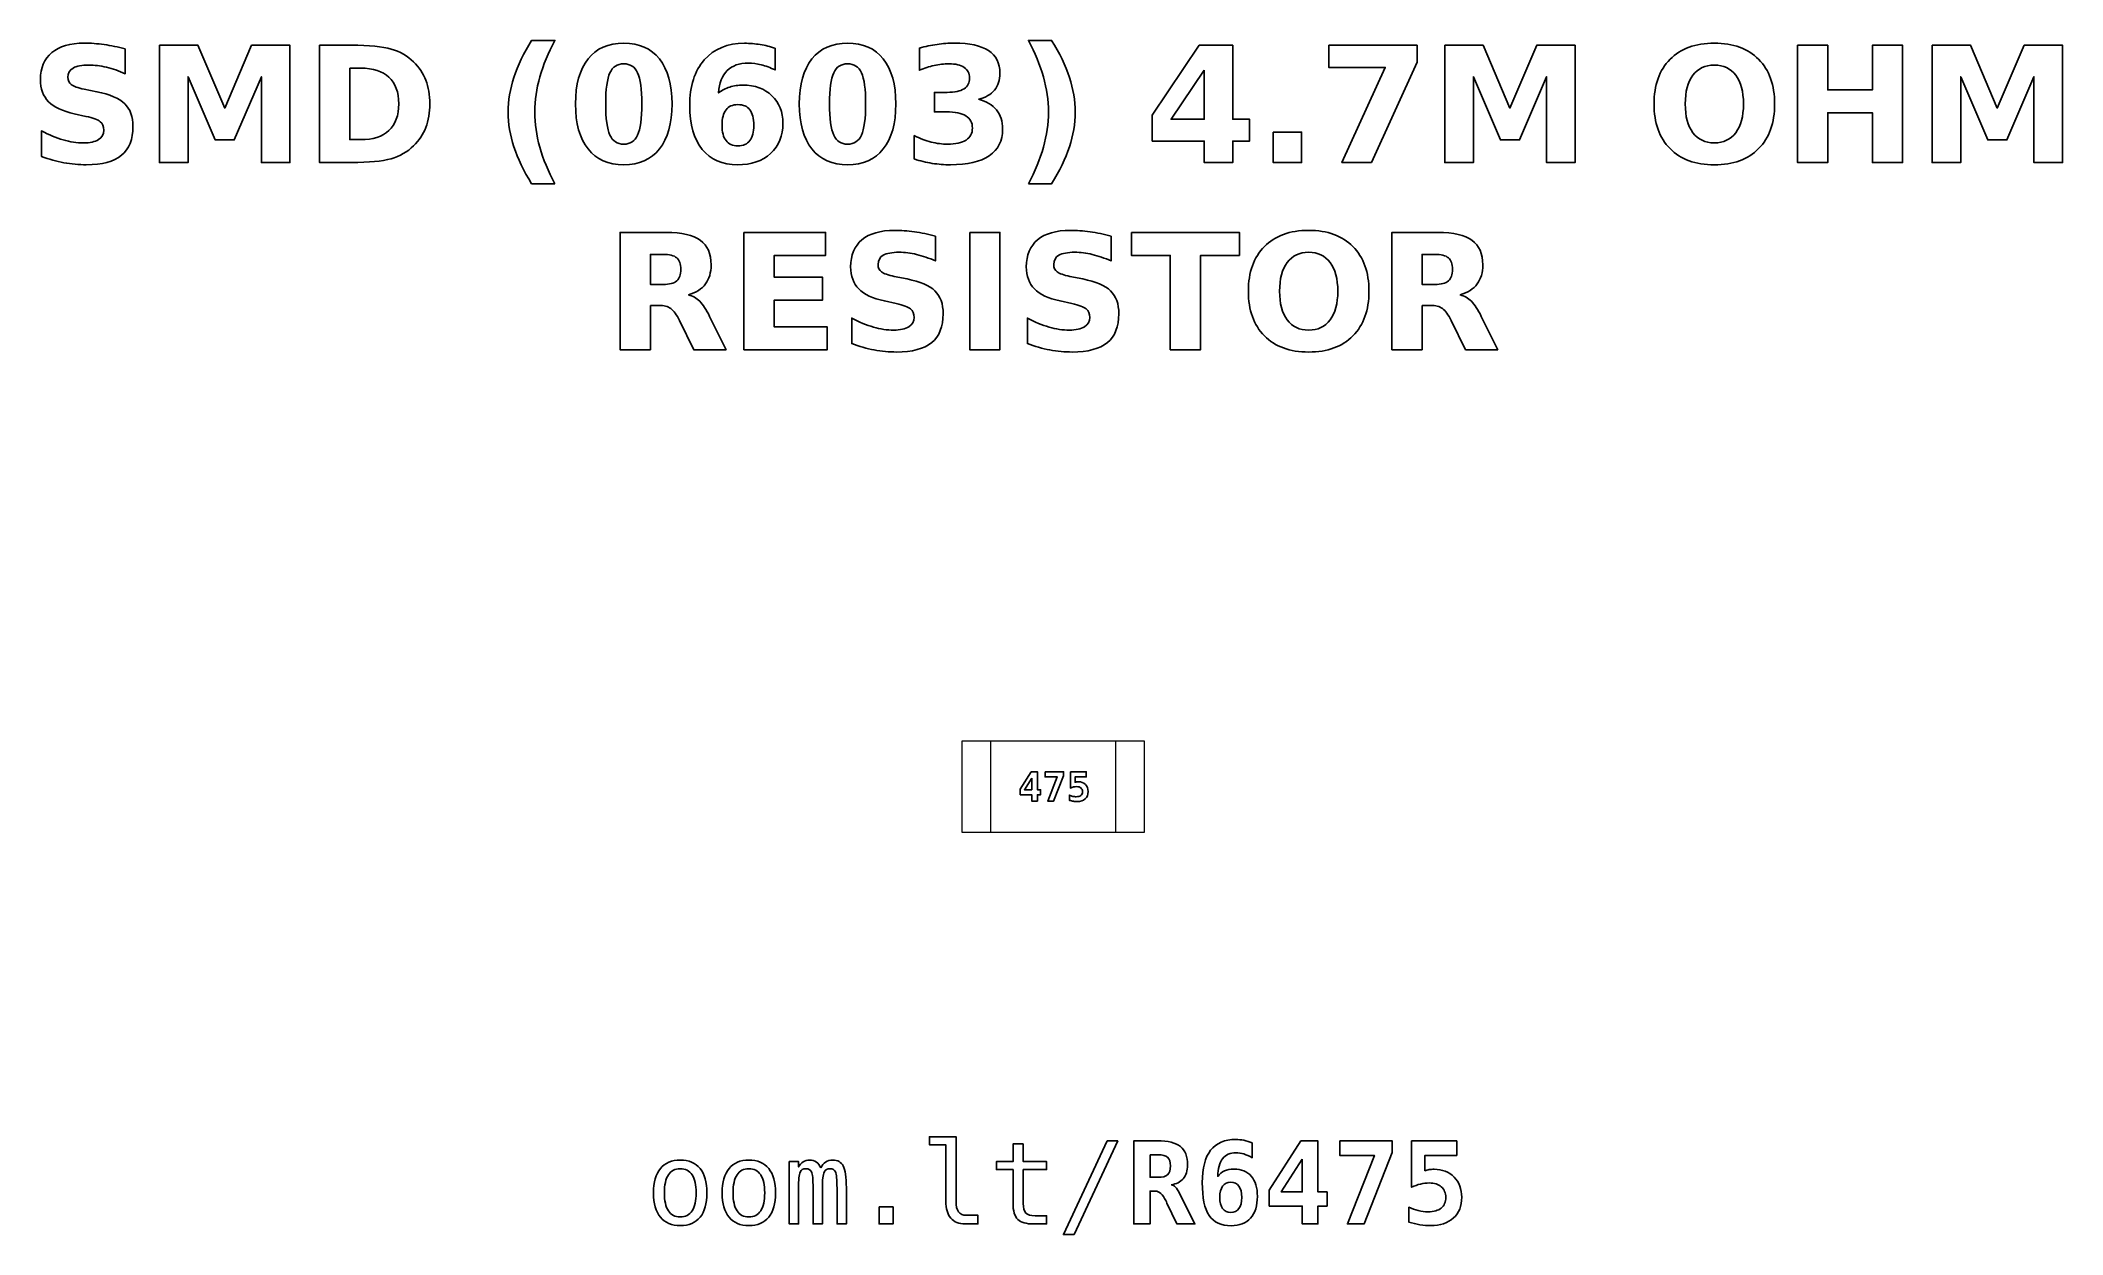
# Model space of a CAD drawing. Header units: centimetres. Extents: x -11.39 to -9.61, y -15.24 to -14.2.
import ezdxf

# ---------------------------------------------------------------- set-up
doc = ezdxf.new("R2010")
doc.units = ezdxf.units.CM
doc.header["$MEASUREMENT"] = 0
doc.layers.add('Layer 1', color=7, linetype='Continuous')

msp = doc.modelspace()

# ---------------------------------------------------------------- linework, layer by layer
at = {"layer": 'Layer 1', "color": 7, "lineweight": 9}
for points in [[(-10.58, -14.89), (-10.42, -14.89), (-10.42, -14.81), (-10.58, -14.81), (-10.58, -14.89)], [(-10.555, -14.89), (-10.445, -14.89), (-10.445, -14.81), (-10.555, -14.81), (-10.555, -14.89)]]:
    msp.add_lwpolyline(points, close=True, dxfattribs=at)
at = {"layer": 'Layer 1', "color": 250}
for points, knots in [([(-11.31405, -14.20284), (-11.31405, -14.20284), (-11.31405, -14.22459), (-11.31405, -14.22459), (-11.31405, -14.22459), (-11.3197, -14.22207), (-11.32522, -14.22017), (-11.33058, -14.21888), (-11.33058, -14.21888), (-11.33597, -14.21758), (-11.34105, -14.21695), (-11.34582, -14.21695), (-11.34582, -14.21695), (-11.35215, -14.21695), (-11.35685, -14.21782), (-11.35989, -14.21956), (-11.35989, -14.21956), (-11.36292, -14.22132), (-11.36443, -14.22403), (-11.36443, -14.2277), (-11.36443, -14.2277), (-11.36443, -14.23045), (-11.36342, -14.23261), (-11.36137, -14.23414), (-11.36137, -14.23414), (-11.35932, -14.23567), (-11.35561, -14.23701), (-11.35022, -14.23811), (-11.35022, -14.23811), (-11.35022, -14.23811), (-11.33893, -14.24037), (-11.33893, -14.24037), (-11.33893, -14.24037), (-11.32748, -14.24268), (-11.31937, -14.24616), (-11.31455, -14.25086), (-11.31455, -14.25086), (-11.30972, -14.25554), (-11.3073, -14.2622), (-11.3073, -14.27083), (-11.3073, -14.27083), (-11.3073, -14.28219), (-11.31066, -14.29063), (-11.31739, -14.29616), (-11.31739, -14.29616), (-11.32412, -14.30168), (-11.33439, -14.30446), (-11.34822, -14.30446), (-11.34822, -14.30446), (-11.35476, -14.30446), (-11.3613, -14.30385), (-11.36786, -14.3026), (-11.36786, -14.3026), (-11.37442, -14.30135), (-11.38101, -14.29952), (-11.38757, -14.2971), (-11.38757, -14.2971), (-11.38757, -14.2971), (-11.38757, -14.27471), (-11.38757, -14.27471), (-11.38757, -14.27471), (-11.38101, -14.27819), (-11.37466, -14.28082), (-11.36852, -14.28259), (-11.36852, -14.28259), (-11.36238, -14.28435), (-11.35648, -14.28524), (-11.35079, -14.28524), (-11.35079, -14.28524), (-11.345, -14.28524), (-11.34056, -14.28428), (-11.33748, -14.28235), (-11.33748, -14.28235), (-11.33439, -14.28042), (-11.33287, -14.27767), (-11.33287, -14.27407), (-11.33287, -14.27407), (-11.33287, -14.27087), (-11.3339, -14.26838), (-11.33599, -14.26664), (-11.33599, -14.26664), (-11.33809, -14.2649), (-11.34225, -14.26333), (-11.34851, -14.26196), (-11.34851, -14.26196), (-11.34851, -14.26196), (-11.35878, -14.25968), (-11.35878, -14.25968), (-11.35878, -14.25968), (-11.36906, -14.25747), (-11.37659, -14.25397), (-11.38134, -14.24914), (-11.38134, -14.24914), (-11.38609, -14.24432), (-11.38846, -14.23781), (-11.38846, -14.22965), (-11.38846, -14.22965), (-11.38846, -14.21939), (-11.38515, -14.21151), (-11.37854, -14.20601), (-11.37854, -14.20601), (-11.37193, -14.20048), (-11.36243, -14.19773), (-11.35001, -14.19773), (-11.35001, -14.19773), (-11.34437, -14.19773), (-11.33856, -14.19816), (-11.33258, -14.199), (-11.33258, -14.199), (-11.32661, -14.19985), (-11.32043, -14.20112), (-11.31405, -14.20284)], [0, 0, 0, 0, 0.0357143, 0.0357143, 0.0357143, 0.0357143, 0.0714286, 0.0714286, 0.0714286, 0.0714286, 0.1071429, 0.1071429, 0.1071429, 0.1071429, 0.1428571, 0.1428571, 0.1428571, 0.1428571, 0.1785714, 0.1785714, 0.1785714, 0.1785714, 0.2142857, 0.2142857, 0.2142857, 0.2142857, 0.25, 0.25, 0.25, 0.25, 0.2857143, 0.2857143, 0.2857143, 0.2857143, 0.3214286, 0.3214286, 0.3214286, 0.3214286, 0.3571429, 0.3571429, 0.3571429, 0.3571429, 0.3928571, 0.3928571, 0.3928571, 0.3928571, 0.4285714, 0.4285714, 0.4285714, 0.4285714, 0.4642857, 0.4642857, 0.4642857, 0.4642857, 0.5, 0.5, 0.5, 0.5, 0.5357143, 0.5357143, 0.5357143, 0.5357143, 0.5714286, 0.5714286, 0.5714286, 0.5714286, 0.6071429, 0.6071429, 0.6071429, 0.6071429, 0.6428571, 0.6428571, 0.6428571, 0.6428571, 0.6785714, 0.6785714, 0.6785714, 0.6785714, 0.7142857, 0.7142857, 0.7142857, 0.7142857, 0.75, 0.75, 0.75, 0.75, 0.7857143, 0.7857143, 0.7857143, 0.7857143, 0.8214286, 0.8214286, 0.8214286, 0.8214286, 0.8571429, 0.8571429, 0.8571429, 0.8571429, 0.8928571, 0.8928571, 0.8928571, 0.8928571, 0.9285714, 0.9285714, 0.9285714, 0.9285714, 0.9642857, 0.9642857, 0.9642857, 0.9642857, 1, 1, 1, 1]), ([(-11.28402, -14.19959), (-11.28402, -14.19959), (-11.25027, -14.19959), (-11.25027, -14.19959), (-11.25027, -14.19959), (-11.25027, -14.19959), (-11.22682, -14.25465), (-11.22682, -14.25465), (-11.22682, -14.25465), (-11.22682, -14.25465), (-11.20326, -14.19959), (-11.20326, -14.19959), (-11.20326, -14.19959), (-11.20326, -14.19959), (-11.16958, -14.19959), (-11.16958, -14.19959), (-11.16958, -14.19959), (-11.16958, -14.19959), (-11.16958, -14.30246), (-11.16958, -14.30246), (-11.16958, -14.30246), (-11.16958, -14.30246), (-11.19465, -14.30246), (-11.19465, -14.30246), (-11.19465, -14.30246), (-11.19465, -14.30246), (-11.19465, -14.22722), (-11.19465, -14.22722), (-11.19465, -14.22722), (-11.19465, -14.22722), (-11.21836, -14.28268), (-11.21836, -14.28268), (-11.21836, -14.28268), (-11.21836, -14.28268), (-11.23517, -14.28268), (-11.23517, -14.28268), (-11.23517, -14.28268), (-11.23517, -14.28268), (-11.25888, -14.22722), (-11.25888, -14.22722), (-11.25888, -14.22722), (-11.25888, -14.22722), (-11.25888, -14.30246), (-11.25888, -14.30246), (-11.25888, -14.30246), (-11.25888, -14.30246), (-11.28402, -14.30246), (-11.28402, -14.30246), (-11.28402, -14.30246), (-11.28402, -14.30246), (-11.28402, -14.19959), (-11.28402, -14.19959)], [0, 0, 0, 0, 0.0769231, 0.0769231, 0.0769231, 0.0769231, 0.1538462, 0.1538462, 0.1538462, 0.1538462, 0.2307692, 0.2307692, 0.2307692, 0.2307692, 0.3076923, 0.3076923, 0.3076923, 0.3076923, 0.3846154, 0.3846154, 0.3846154, 0.3846154, 0.4615385, 0.4615385, 0.4615385, 0.4615385, 0.5384615, 0.5384615, 0.5384615, 0.5384615, 0.6153846, 0.6153846, 0.6153846, 0.6153846, 0.6923077, 0.6923077, 0.6923077, 0.6923077, 0.7692308, 0.7692308, 0.7692308, 0.7692308, 0.8461538, 0.8461538, 0.8461538, 0.8461538, 0.9230769, 0.9230769, 0.9230769, 0.9230769, 1, 1, 1, 1]), ([(-11.14359, -14.19959), (-11.14359, -14.19959), (-11.1156, -14.19959), (-11.1156, -14.19959), (-11.1156, -14.19959), (-11.09999, -14.19959), (-11.08837, -14.2007), (-11.08073, -14.20293), (-11.08073, -14.20293), (-11.07308, -14.20516), (-11.06652, -14.20893), (-11.06104, -14.21427), (-11.06104, -14.21427), (-11.05622, -14.2189), (-11.05265, -14.22426), (-11.05029, -14.23033), (-11.05029, -14.23033), (-11.04797, -14.23637), (-11.04679, -14.24324), (-11.04679, -14.25093), (-11.04679, -14.25093), (-11.04679, -14.25869), (-11.04797, -14.26561), (-11.05029, -14.2717), (-11.05029, -14.2717), (-11.05265, -14.27779), (-11.05622, -14.28315), (-11.06104, -14.28778), (-11.06104, -14.28778), (-11.06657, -14.29312), (-11.07318, -14.29689), (-11.08089, -14.29912), (-11.08089, -14.29912), (-11.08861, -14.30135), (-11.10018, -14.30246), (-11.1156, -14.30246), (-11.1156, -14.30246), (-11.1156, -14.30246), (-11.14359, -14.30246), (-11.14359, -14.30246), (-11.14359, -14.30246), (-11.14359, -14.30246), (-11.14359, -14.19959), (-11.14359, -14.19959)], [0, 0, 0, 0, 0.0909091, 0.0909091, 0.0909091, 0.0909091, 0.1818182, 0.1818182, 0.1818182, 0.1818182, 0.2727273, 0.2727273, 0.2727273, 0.2727273, 0.3636364, 0.3636364, 0.3636364, 0.3636364, 0.4545455, 0.4545455, 0.4545455, 0.4545455, 0.5454545, 0.5454545, 0.5454545, 0.5454545, 0.6363636, 0.6363636, 0.6363636, 0.6363636, 0.7272727, 0.7272727, 0.7272727, 0.7272727, 0.8181818, 0.8181818, 0.8181818, 0.8181818, 0.9090909, 0.9090909, 0.9090909, 0.9090909, 1, 1, 1, 1]), ([(-10.9371, -14.32106), (-10.9371, -14.32106), (-10.95756, -14.32106), (-10.95756, -14.32106), (-10.95756, -14.32106), (-10.96459, -14.30973), (-10.96979, -14.29893), (-10.97313, -14.2887), (-10.97313, -14.2887), (-10.97649, -14.27849), (-10.97816, -14.26836), (-10.97816, -14.25829), (-10.97816, -14.25829), (-10.97816, -14.24823), (-10.97647, -14.23804), (-10.97311, -14.22774), (-10.97311, -14.22774), (-10.96972, -14.21742), (-10.96455, -14.20665), (-10.95756, -14.19538), (-10.95756, -14.19538), (-10.95756, -14.19538), (-10.9371, -14.19538), (-10.9371, -14.19538), (-10.9371, -14.19538), (-10.94298, -14.20627), (-10.94738, -14.21692), (-10.95032, -14.22732), (-10.95032, -14.22732), (-10.95326, -14.23771), (-10.95474, -14.24799), (-10.95474, -14.25815), (-10.95474, -14.25815), (-10.95474, -14.26831), (-10.95328, -14.27859), (-10.95037, -14.28903), (-10.95037, -14.28903), (-10.94745, -14.29945), (-10.94303, -14.31013), (-10.9371, -14.32106)], [0, 0, 0, 0, 0.1, 0.1, 0.1, 0.1, 0.2, 0.2, 0.2, 0.2, 0.3, 0.3, 0.3, 0.3, 0.4, 0.4, 0.4, 0.4, 0.5, 0.5, 0.5, 0.5, 0.6, 0.6, 0.6, 0.6, 0.7, 0.7, 0.7, 0.7, 0.8, 0.8, 0.8, 0.8, 0.9, 0.9, 0.9, 0.9, 1, 1, 1, 1]), ([(-10.83437, -14.25112), (-10.83437, -14.26817), (-10.83804, -14.28132), (-10.8454, -14.29058), (-10.8454, -14.29058), (-10.85274, -14.29983), (-10.86318, -14.30446), (-10.87668, -14.30446), (-10.87668, -14.30446), (-10.89023, -14.30446), (-10.90069, -14.29983), (-10.90803, -14.29058), (-10.90803, -14.29058), (-10.91539, -14.28132), (-10.91906, -14.26817), (-10.91906, -14.25112), (-10.91906, -14.25112), (-10.91906, -14.23405), (-10.91539, -14.22087), (-10.90803, -14.21161), (-10.90803, -14.21161), (-10.90069, -14.20237), (-10.89023, -14.19773), (-10.87668, -14.19773), (-10.87668, -14.19773), (-10.86318, -14.19773), (-10.85274, -14.20237), (-10.8454, -14.21161), (-10.8454, -14.21161), (-10.83804, -14.22087), (-10.83437, -14.23405), (-10.83437, -14.25112)], [0, 0, 0, 0, 0.125, 0.125, 0.125, 0.125, 0.25, 0.25, 0.25, 0.25, 0.375, 0.375, 0.375, 0.375, 0.5, 0.5, 0.5, 0.5, 0.625, 0.625, 0.625, 0.625, 0.75, 0.75, 0.75, 0.75, 0.875, 0.875, 0.875, 0.875, 1, 1, 1, 1]), ([(-10.74378, -14.20227), (-10.74378, -14.20227), (-10.74378, -14.2213), (-10.74378, -14.2213), (-10.74378, -14.2213), (-10.74815, -14.21923), (-10.75224, -14.2177), (-10.7561, -14.21671), (-10.7561, -14.21671), (-10.75996, -14.21572), (-10.76374, -14.21523), (-10.76741, -14.21523), (-10.76741, -14.21523), (-10.77532, -14.21523), (-10.78145, -14.21742), (-10.78587, -14.22182), (-10.78587, -14.22182), (-10.79027, -14.22619), (-10.79286, -14.2327), (-10.79359, -14.24134), (-10.79359, -14.24134), (-10.79056, -14.2391), (-10.78726, -14.23741), (-10.78373, -14.23628), (-10.78373, -14.23628), (-10.78021, -14.23515), (-10.77635, -14.23459), (-10.77216, -14.23459), (-10.77216, -14.23459), (-10.76165, -14.23459), (-10.75316, -14.23767), (-10.74672, -14.24383), (-10.74672, -14.24383), (-10.74025, -14.24997), (-10.73703, -14.25803), (-10.73703, -14.26801), (-10.73703, -14.26801), (-10.73703, -14.27904), (-10.74063, -14.28786), (-10.74785, -14.29451), (-10.74785, -14.29451), (-10.75504, -14.30114), (-10.76473, -14.30446), (-10.77684, -14.30446), (-10.77684, -14.30446), (-10.7902, -14.30446), (-10.80055, -14.29994), (-10.80789, -14.29091), (-10.80789, -14.29091), (-10.8152, -14.2819), (-10.81887, -14.26909), (-10.81887, -14.25251), (-10.81887, -14.25251), (-10.81887, -14.23553), (-10.81459, -14.22217), (-10.80603, -14.21246), (-10.80603, -14.21246), (-10.79745, -14.20274), (-10.78571, -14.19787), (-10.77078, -14.19787), (-10.77078, -14.19787), (-10.76605, -14.19787), (-10.76146, -14.19825), (-10.75699, -14.19898), (-10.75699, -14.19898), (-10.75255, -14.19971), (-10.74815, -14.20081), (-10.74378, -14.20227)], [0, 0, 0, 0, 0.0588235, 0.0588235, 0.0588235, 0.0588235, 0.1176471, 0.1176471, 0.1176471, 0.1176471, 0.1764706, 0.1764706, 0.1764706, 0.1764706, 0.2352941, 0.2352941, 0.2352941, 0.2352941, 0.2941176, 0.2941176, 0.2941176, 0.2941176, 0.3529412, 0.3529412, 0.3529412, 0.3529412, 0.4117647, 0.4117647, 0.4117647, 0.4117647, 0.4705882, 0.4705882, 0.4705882, 0.4705882, 0.5294118, 0.5294118, 0.5294118, 0.5294118, 0.5882353, 0.5882353, 0.5882353, 0.5882353, 0.6470588, 0.6470588, 0.6470588, 0.6470588, 0.7058824, 0.7058824, 0.7058824, 0.7058824, 0.7647059, 0.7647059, 0.7647059, 0.7647059, 0.8235294, 0.8235294, 0.8235294, 0.8235294, 0.8823529, 0.8823529, 0.8823529, 0.8823529, 0.9411765, 0.9411765, 0.9411765, 0.9411765, 1, 1, 1, 1]), ([(-10.63799, -14.25112), (-10.63799, -14.26817), (-10.64166, -14.28132), (-10.64902, -14.29058), (-10.64902, -14.29058), (-10.65636, -14.29983), (-10.6668, -14.30446), (-10.6803, -14.30446), (-10.6803, -14.30446), (-10.69385, -14.30446), (-10.70431, -14.29983), (-10.71165, -14.29058), (-10.71165, -14.29058), (-10.71901, -14.28132), (-10.72268, -14.26817), (-10.72268, -14.25112), (-10.72268, -14.25112), (-10.72268, -14.23405), (-10.71901, -14.22087), (-10.71165, -14.21161), (-10.71165, -14.21161), (-10.70431, -14.20237), (-10.69385, -14.19773), (-10.6803, -14.19773), (-10.6803, -14.19773), (-10.6668, -14.19773), (-10.65636, -14.20237), (-10.64902, -14.21161), (-10.64902, -14.21161), (-10.64166, -14.22087), (-10.63799, -14.23405), (-10.63799, -14.25112)], [0, 0, 0, 0, 0.125, 0.125, 0.125, 0.125, 0.25, 0.25, 0.25, 0.25, 0.375, 0.375, 0.375, 0.375, 0.5, 0.5, 0.5, 0.5, 0.625, 0.625, 0.625, 0.625, 0.75, 0.75, 0.75, 0.75, 0.875, 0.875, 0.875, 0.875, 1, 1, 1, 1]), ([(-10.56551, -14.24698), (-10.55859, -14.24877), (-10.5533, -14.2519), (-10.5497, -14.25632), (-10.5497, -14.25632), (-10.5461, -14.26076), (-10.54429, -14.26638), (-10.54429, -14.27323), (-10.54429, -14.27323), (-10.54429, -14.28343), (-10.5482, -14.29119), (-10.556, -14.29651), (-10.556, -14.29651), (-10.56381, -14.3018), (-10.5752, -14.30446), (-10.59018, -14.30446), (-10.59018, -14.30446), (-10.59547, -14.30446), (-10.60076, -14.30404), (-10.60608, -14.30319), (-10.60608, -14.30319), (-10.61137, -14.30234), (-10.61661, -14.30105), (-10.62181, -14.29936), (-10.62181, -14.29936), (-10.62181, -14.29936), (-10.62181, -14.27889), (-10.62181, -14.27889), (-10.62181, -14.27889), (-10.61685, -14.28136), (-10.61193, -14.28325), (-10.60704, -14.28452), (-10.60704, -14.28452), (-10.60215, -14.28576), (-10.59733, -14.2864), (-10.5926, -14.2864), (-10.5926, -14.2864), (-10.58557, -14.2864), (-10.58018, -14.28517), (-10.57644, -14.28275), (-10.57644, -14.28275), (-10.5727, -14.28031), (-10.57082, -14.27683), (-10.57082, -14.27226), (-10.57082, -14.27226), (-10.57082, -14.26758), (-10.57275, -14.26403), (-10.57658, -14.26163), (-10.57658, -14.26163), (-10.58042, -14.25921), (-10.58608, -14.25801), (-10.59356, -14.25801), (-10.59356, -14.25801), (-10.59356, -14.25801), (-10.60417, -14.25801), (-10.60417, -14.25801), (-10.60417, -14.25801), (-10.60417, -14.25801), (-10.60417, -14.24091), (-10.60417, -14.24091), (-10.60417, -14.24091), (-10.60417, -14.24091), (-10.59302, -14.24091), (-10.59302, -14.24091), (-10.59302, -14.24091), (-10.58634, -14.24091), (-10.5814, -14.23988), (-10.57814, -14.23778), (-10.57814, -14.23778), (-10.57487, -14.23569), (-10.57324, -14.23252), (-10.57324, -14.22826), (-10.57324, -14.22826), (-10.57324, -14.22431), (-10.57482, -14.22125), (-10.57799, -14.21911), (-10.57799, -14.21911), (-10.58117, -14.21695), (-10.58564, -14.21587), (-10.59142, -14.21587), (-10.59142, -14.21587), (-10.5957, -14.21587), (-10.60001, -14.21634), (-10.60438, -14.2173), (-10.60438, -14.2173), (-10.60873, -14.21826), (-10.61306, -14.2197), (-10.61739, -14.22158), (-10.61739, -14.22158), (-10.61739, -14.22158), (-10.61739, -14.20215), (-10.61739, -14.20215), (-10.61739, -14.20215), (-10.61214, -14.20067), (-10.60697, -14.19957), (-10.60182, -14.19884), (-10.60182, -14.19884), (-10.59667, -14.19811), (-10.59164, -14.19773), (-10.58667, -14.19773), (-10.58667, -14.19773), (-10.57331, -14.19773), (-10.5633, -14.19992), (-10.55666, -14.20432), (-10.55666, -14.20432), (-10.55003, -14.20869), (-10.54672, -14.2153), (-10.54672, -14.22412), (-10.54672, -14.22412), (-10.54672, -14.23012), (-10.54829, -14.23506), (-10.55147, -14.23889), (-10.55147, -14.23889), (-10.55464, -14.24272), (-10.55932, -14.24543), (-10.56551, -14.24698)], [0, 0, 0, 0, 0.0344828, 0.0344828, 0.0344828, 0.0344828, 0.0689655, 0.0689655, 0.0689655, 0.0689655, 0.1034483, 0.1034483, 0.1034483, 0.1034483, 0.137931, 0.137931, 0.137931, 0.137931, 0.1724138, 0.1724138, 0.1724138, 0.1724138, 0.2068966, 0.2068966, 0.2068966, 0.2068966, 0.2413793, 0.2413793, 0.2413793, 0.2413793, 0.2758621, 0.2758621, 0.2758621, 0.2758621, 0.3103448, 0.3103448, 0.3103448, 0.3103448, 0.3448276, 0.3448276, 0.3448276, 0.3448276, 0.3793103, 0.3793103, 0.3793103, 0.3793103, 0.4137931, 0.4137931, 0.4137931, 0.4137931, 0.4482759, 0.4482759, 0.4482759, 0.4482759, 0.4827586, 0.4827586, 0.4827586, 0.4827586, 0.5172414, 0.5172414, 0.5172414, 0.5172414, 0.5517241, 0.5517241, 0.5517241, 0.5517241, 0.5862069, 0.5862069, 0.5862069, 0.5862069, 0.6206897, 0.6206897, 0.6206897, 0.6206897, 0.6551724, 0.6551724, 0.6551724, 0.6551724, 0.6896552, 0.6896552, 0.6896552, 0.6896552, 0.7241379, 0.7241379, 0.7241379, 0.7241379, 0.7586207, 0.7586207, 0.7586207, 0.7586207, 0.7931034, 0.7931034, 0.7931034, 0.7931034, 0.8275862, 0.8275862, 0.8275862, 0.8275862, 0.862069, 0.862069, 0.862069, 0.862069, 0.8965517, 0.8965517, 0.8965517, 0.8965517, 0.9310345, 0.9310345, 0.9310345, 0.9310345, 0.9655172, 0.9655172, 0.9655172, 0.9655172, 1, 1, 1, 1]), ([(-10.52176, -14.32106), (-10.51588, -14.31013), (-10.51146, -14.29945), (-10.50852, -14.28903), (-10.50852, -14.28903), (-10.50558, -14.27859), (-10.50412, -14.26831), (-10.50412, -14.25815), (-10.50412, -14.25815), (-10.50412, -14.24799), (-10.50558, -14.23771), (-10.50852, -14.22732), (-10.50852, -14.22732), (-10.51146, -14.21692), (-10.51588, -14.20627), (-10.52176, -14.19538), (-10.52176, -14.19538), (-10.52176, -14.19538), (-10.5013, -14.19538), (-10.5013, -14.19538), (-10.5013, -14.19538), (-10.49432, -14.20665), (-10.48914, -14.21742), (-10.48575, -14.22774), (-10.48575, -14.22774), (-10.48239, -14.23804), (-10.4807, -14.24823), (-10.4807, -14.25829), (-10.4807, -14.25829), (-10.4807, -14.26836), (-10.48237, -14.27849), (-10.48573, -14.2887), (-10.48573, -14.2887), (-10.48907, -14.29893), (-10.49427, -14.30973), (-10.5013, -14.32106), (-10.5013, -14.32106), (-10.5013, -14.32106), (-10.52176, -14.32106), (-10.52176, -14.32106)], [0, 0, 0, 0, 0.1, 0.1, 0.1, 0.1, 0.2, 0.2, 0.2, 0.2, 0.3, 0.3, 0.3, 0.3, 0.4, 0.4, 0.4, 0.4, 0.5, 0.5, 0.5, 0.5, 0.6, 0.6, 0.6, 0.6, 0.7, 0.7, 0.7, 0.7, 0.8, 0.8, 0.8, 0.8, 0.9, 0.9, 0.9, 0.9, 1, 1, 1, 1]), ([(-10.37188, -14.19959), (-10.37188, -14.19959), (-10.34238, -14.19959), (-10.34238, -14.19959), (-10.34238, -14.19959), (-10.34238, -14.19959), (-10.34238, -14.2645), (-10.34238, -14.2645), (-10.34238, -14.2645), (-10.34238, -14.2645), (-10.32771, -14.2645), (-10.32771, -14.2645), (-10.32771, -14.2645), (-10.32771, -14.2645), (-10.32771, -14.28372), (-10.32771, -14.28372), (-10.32771, -14.28372), (-10.32771, -14.28372), (-10.34238, -14.28372), (-10.34238, -14.28372), (-10.34238, -14.28372), (-10.34238, -14.28372), (-10.34238, -14.30246), (-10.34238, -14.30246), (-10.34238, -14.30246), (-10.34238, -14.30246), (-10.36745, -14.30246), (-10.36745, -14.30246), (-10.36745, -14.30246), (-10.36745, -14.30246), (-10.36745, -14.28372), (-10.36745, -14.28372), (-10.36745, -14.28372), (-10.36745, -14.28372), (-10.41308, -14.28372), (-10.41308, -14.28372), (-10.41308, -14.28372), (-10.41308, -14.28372), (-10.41308, -14.26097), (-10.41308, -14.26097), (-10.41308, -14.26097), (-10.41308, -14.26097), (-10.37188, -14.19959), (-10.37188, -14.19959)], [0, 0, 0, 0, 0.0909091, 0.0909091, 0.0909091, 0.0909091, 0.1818182, 0.1818182, 0.1818182, 0.1818182, 0.2727273, 0.2727273, 0.2727273, 0.2727273, 0.3636364, 0.3636364, 0.3636364, 0.3636364, 0.4545455, 0.4545455, 0.4545455, 0.4545455, 0.5454545, 0.5454545, 0.5454545, 0.5454545, 0.6363636, 0.6363636, 0.6363636, 0.6363636, 0.7272727, 0.7272727, 0.7272727, 0.7272727, 0.8181818, 0.8181818, 0.8181818, 0.8181818, 0.9090909, 0.9090909, 0.9090909, 0.9090909, 1, 1, 1, 1]), ([(-10.25821, -14.19959), (-10.25821, -14.19959), (-10.18069, -14.19959), (-10.18069, -14.19959), (-10.18069, -14.19959), (-10.18069, -14.19959), (-10.18069, -14.21455), (-10.18069, -14.21455), (-10.18069, -14.21455), (-10.18069, -14.21455), (-10.22079, -14.30246), (-10.22079, -14.30246), (-10.22079, -14.30246), (-10.22079, -14.30246), (-10.24664, -14.30246), (-10.24664, -14.30246), (-10.24664, -14.30246), (-10.24664, -14.30246), (-10.20866, -14.21909), (-10.20866, -14.21909), (-10.20866, -14.21909), (-10.20866, -14.21909), (-10.25821, -14.21909), (-10.25821, -14.21909), (-10.25821, -14.21909), (-10.25821, -14.21909), (-10.25821, -14.19959), (-10.25821, -14.19959)], [0, 0, 0, 0, 0.1428571, 0.1428571, 0.1428571, 0.1428571, 0.2857143, 0.2857143, 0.2857143, 0.2857143, 0.4285714, 0.4285714, 0.4285714, 0.4285714, 0.5714286, 0.5714286, 0.5714286, 0.5714286, 0.7142857, 0.7142857, 0.7142857, 0.7142857, 0.8571429, 0.8571429, 0.8571429, 0.8571429, 1, 1, 1, 1]), ([(-10.15649, -14.19959), (-10.15649, -14.19959), (-10.12274, -14.19959), (-10.12274, -14.19959), (-10.12274, -14.19959), (-10.12274, -14.19959), (-10.09929, -14.25465), (-10.09929, -14.25465), (-10.09929, -14.25465), (-10.09929, -14.25465), (-10.07573, -14.19959), (-10.07573, -14.19959), (-10.07573, -14.19959), (-10.07573, -14.19959), (-10.04205, -14.19959), (-10.04205, -14.19959), (-10.04205, -14.19959), (-10.04205, -14.19959), (-10.04205, -14.30246), (-10.04205, -14.30246), (-10.04205, -14.30246), (-10.04205, -14.30246), (-10.06712, -14.30246), (-10.06712, -14.30246), (-10.06712, -14.30246), (-10.06712, -14.30246), (-10.06712, -14.22722), (-10.06712, -14.22722), (-10.06712, -14.22722), (-10.06712, -14.22722), (-10.09083, -14.28268), (-10.09083, -14.28268), (-10.09083, -14.28268), (-10.09083, -14.28268), (-10.10764, -14.28268), (-10.10764, -14.28268), (-10.10764, -14.28268), (-10.10764, -14.28268), (-10.13135, -14.22722), (-10.13135, -14.22722), (-10.13135, -14.22722), (-10.13135, -14.22722), (-10.13135, -14.30246), (-10.13135, -14.30246), (-10.13135, -14.30246), (-10.13135, -14.30246), (-10.15649, -14.30246), (-10.15649, -14.30246), (-10.15649, -14.30246), (-10.15649, -14.30246), (-10.15649, -14.19959), (-10.15649, -14.19959)], [0, 0, 0, 0, 0.0769231, 0.0769231, 0.0769231, 0.0769231, 0.1538462, 0.1538462, 0.1538462, 0.1538462, 0.2307692, 0.2307692, 0.2307692, 0.2307692, 0.3076923, 0.3076923, 0.3076923, 0.3076923, 0.3846154, 0.3846154, 0.3846154, 0.3846154, 0.4615385, 0.4615385, 0.4615385, 0.4615385, 0.5384615, 0.5384615, 0.5384615, 0.5384615, 0.6153846, 0.6153846, 0.6153846, 0.6153846, 0.6923077, 0.6923077, 0.6923077, 0.6923077, 0.7692308, 0.7692308, 0.7692308, 0.7692308, 0.8461538, 0.8461538, 0.8461538, 0.8461538, 0.9230769, 0.9230769, 0.9230769, 0.9230769, 1, 1, 1, 1]), ([(-9.91994, -14.19773), (-9.90341, -14.19773), (-9.89045, -14.20246), (-9.88109, -14.21194), (-9.88109, -14.21194), (-9.87171, -14.22139), (-9.86703, -14.23444), (-9.86703, -14.25112), (-9.86703, -14.25112), (-9.86703, -14.26775), (-9.87171, -14.2808), (-9.88109, -14.29025), (-9.88109, -14.29025), (-9.89045, -14.29973), (-9.90341, -14.30446), (-9.91994, -14.30446), (-9.91994, -14.30446), (-9.93643, -14.30446), (-9.94936, -14.29973), (-9.95877, -14.29025), (-9.95877, -14.29025), (-9.96815, -14.2808), (-9.97286, -14.26775), (-9.97286, -14.25112), (-9.97286, -14.25112), (-9.97286, -14.23444), (-9.96815, -14.22139), (-9.95877, -14.21194), (-9.95877, -14.21194), (-9.94936, -14.20246), (-9.93643, -14.19773), (-9.91994, -14.19773)], [0, 0, 0, 0, 0.125, 0.125, 0.125, 0.125, 0.25, 0.25, 0.25, 0.25, 0.375, 0.375, 0.375, 0.375, 0.5, 0.5, 0.5, 0.5, 0.625, 0.625, 0.625, 0.625, 0.75, 0.75, 0.75, 0.75, 0.875, 0.875, 0.875, 0.875, 1, 1, 1, 1]), ([(-9.84696, -14.19959), (-9.84696, -14.19959), (-9.82043, -14.19959), (-9.82043, -14.19959), (-9.82043, -14.19959), (-9.82043, -14.19959), (-9.82043, -14.2388), (-9.82043, -14.2388), (-9.82043, -14.2388), (-9.82043, -14.2388), (-9.7813, -14.2388), (-9.7813, -14.2388), (-9.7813, -14.2388), (-9.7813, -14.2388), (-9.7813, -14.19959), (-9.7813, -14.19959), (-9.7813, -14.19959), (-9.7813, -14.19959), (-9.75477, -14.19959), (-9.75477, -14.19959), (-9.75477, -14.19959), (-9.75477, -14.19959), (-9.75477, -14.30246), (-9.75477, -14.30246), (-9.75477, -14.30246), (-9.75477, -14.30246), (-9.7813, -14.30246), (-9.7813, -14.30246), (-9.7813, -14.30246), (-9.7813, -14.30246), (-9.7813, -14.25886), (-9.7813, -14.25886), (-9.7813, -14.25886), (-9.7813, -14.25886), (-9.82043, -14.25886), (-9.82043, -14.25886), (-9.82043, -14.25886), (-9.82043, -14.25886), (-9.82043, -14.30246), (-9.82043, -14.30246), (-9.82043, -14.30246), (-9.82043, -14.30246), (-9.84696, -14.30246), (-9.84696, -14.30246), (-9.84696, -14.30246), (-9.84696, -14.30246), (-9.84696, -14.19959), (-9.84696, -14.19959)], [0, 0, 0, 0, 0.0833333, 0.0833333, 0.0833333, 0.0833333, 0.1666667, 0.1666667, 0.1666667, 0.1666667, 0.25, 0.25, 0.25, 0.25, 0.3333333, 0.3333333, 0.3333333, 0.3333333, 0.4166667, 0.4166667, 0.4166667, 0.4166667, 0.5, 0.5, 0.5, 0.5, 0.5833333, 0.5833333, 0.5833333, 0.5833333, 0.6666667, 0.6666667, 0.6666667, 0.6666667, 0.75, 0.75, 0.75, 0.75, 0.8333333, 0.8333333, 0.8333333, 0.8333333, 0.9166667, 0.9166667, 0.9166667, 0.9166667, 1, 1, 1, 1]), ([(-9.72887, -14.19959), (-9.72887, -14.19959), (-9.69512, -14.19959), (-9.69512, -14.19959), (-9.69512, -14.19959), (-9.69512, -14.19959), (-9.67167, -14.25465), (-9.67167, -14.25465), (-9.67167, -14.25465), (-9.67167, -14.25465), (-9.64811, -14.19959), (-9.64811, -14.19959), (-9.64811, -14.19959), (-9.64811, -14.19959), (-9.61443, -14.19959), (-9.61443, -14.19959), (-9.61443, -14.19959), (-9.61443, -14.19959), (-9.61443, -14.30246), (-9.61443, -14.30246), (-9.61443, -14.30246), (-9.61443, -14.30246), (-9.6395, -14.30246), (-9.6395, -14.30246), (-9.6395, -14.30246), (-9.6395, -14.30246), (-9.6395, -14.22722), (-9.6395, -14.22722), (-9.6395, -14.22722), (-9.6395, -14.22722), (-9.66321, -14.28268), (-9.66321, -14.28268), (-9.66321, -14.28268), (-9.66321, -14.28268), (-9.68002, -14.28268), (-9.68002, -14.28268), (-9.68002, -14.28268), (-9.68002, -14.28268), (-9.70373, -14.22722), (-9.70373, -14.22722), (-9.70373, -14.22722), (-9.70373, -14.22722), (-9.70373, -14.30246), (-9.70373, -14.30246), (-9.70373, -14.30246), (-9.70373, -14.30246), (-9.72887, -14.30246), (-9.72887, -14.30246), (-9.72887, -14.30246), (-9.72887, -14.30246), (-9.72887, -14.19959), (-9.72887, -14.19959)], [0, 0, 0, 0, 0.0769231, 0.0769231, 0.0769231, 0.0769231, 0.1538462, 0.1538462, 0.1538462, 0.1538462, 0.2307692, 0.2307692, 0.2307692, 0.2307692, 0.3076923, 0.3076923, 0.3076923, 0.3076923, 0.3846154, 0.3846154, 0.3846154, 0.3846154, 0.4615385, 0.4615385, 0.4615385, 0.4615385, 0.5384615, 0.5384615, 0.5384615, 0.5384615, 0.6153846, 0.6153846, 0.6153846, 0.6153846, 0.6923077, 0.6923077, 0.6923077, 0.6923077, 0.7692308, 0.7692308, 0.7692308, 0.7692308, 0.8461538, 0.8461538, 0.8461538, 0.8461538, 0.9230769, 0.9230769, 0.9230769, 0.9230769, 1, 1, 1, 1]), ([(-11.11706, -14.21965), (-11.11706, -14.21965), (-11.11706, -14.2824), (-11.11706, -14.2824), (-11.11706, -14.2824), (-11.11706, -14.2824), (-11.10756, -14.2824), (-11.10756, -14.2824), (-11.10756, -14.2824), (-11.09672, -14.2824), (-11.08844, -14.27972), (-11.08273, -14.27433), (-11.08273, -14.27433), (-11.07701, -14.26897), (-11.07414, -14.26116), (-11.07414, -14.25093), (-11.07414, -14.25093), (-11.07414, -14.24072), (-11.07699, -14.23296), (-11.08268, -14.22765), (-11.08268, -14.22765), (-11.08837, -14.22231), (-11.09667, -14.21965), (-11.10756, -14.21965), (-11.10756, -14.21965), (-11.10756, -14.21965), (-11.11706, -14.21965), (-11.11706, -14.21965)], [0, 0, 0, 0, 0.1428571, 0.1428571, 0.1428571, 0.1428571, 0.2857143, 0.2857143, 0.2857143, 0.2857143, 0.4285714, 0.4285714, 0.4285714, 0.4285714, 0.5714286, 0.5714286, 0.5714286, 0.5714286, 0.7142857, 0.7142857, 0.7142857, 0.7142857, 0.8571429, 0.8571429, 0.8571429, 0.8571429, 1, 1, 1, 1]), ([(-10.8609, -14.25093), (-10.8609, -14.23807), (-10.8621, -14.22901), (-10.86452, -14.22374), (-10.86452, -14.22374), (-10.86692, -14.2185), (-10.87099, -14.21587), (-10.87668, -14.21587), (-10.87668, -14.21587), (-10.88237, -14.21587), (-10.88644, -14.2185), (-10.88889, -14.22374), (-10.88889, -14.22374), (-10.89131, -14.22901), (-10.89253, -14.23807), (-10.89253, -14.25093), (-10.89253, -14.25093), (-10.89253, -14.26391), (-10.89131, -14.27309), (-10.88889, -14.2784), (-10.88889, -14.2784), (-10.88644, -14.28374), (-10.88237, -14.2864), (-10.87668, -14.2864), (-10.87668, -14.2864), (-10.87104, -14.2864), (-10.86699, -14.28374), (-10.86454, -14.2784), (-10.86454, -14.2784), (-10.86212, -14.27309), (-10.8609, -14.26391), (-10.8609, -14.25093)], [0, 0, 0, 0, 0.125, 0.125, 0.125, 0.125, 0.25, 0.25, 0.25, 0.25, 0.375, 0.375, 0.375, 0.375, 0.5, 0.5, 0.5, 0.5, 0.625, 0.625, 0.625, 0.625, 0.75, 0.75, 0.75, 0.75, 0.875, 0.875, 0.875, 0.875, 1, 1, 1, 1]), ([(-10.66452, -14.25093), (-10.66452, -14.23807), (-10.66572, -14.22901), (-10.66814, -14.22374), (-10.66814, -14.22374), (-10.67054, -14.2185), (-10.67461, -14.21587), (-10.6803, -14.21587), (-10.6803, -14.21587), (-10.68599, -14.21587), (-10.69006, -14.2185), (-10.69251, -14.22374), (-10.69251, -14.22374), (-10.69493, -14.22901), (-10.69615, -14.23807), (-10.69615, -14.25093), (-10.69615, -14.25093), (-10.69615, -14.26391), (-10.69493, -14.27309), (-10.69251, -14.2784), (-10.69251, -14.2784), (-10.69006, -14.28374), (-10.68599, -14.2864), (-10.6803, -14.2864), (-10.6803, -14.2864), (-10.67466, -14.2864), (-10.67061, -14.28374), (-10.66816, -14.2784), (-10.66816, -14.2784), (-10.66574, -14.27309), (-10.66452, -14.26391), (-10.66452, -14.25093)], [0, 0, 0, 0, 0.125, 0.125, 0.125, 0.125, 0.25, 0.25, 0.25, 0.25, 0.375, 0.375, 0.375, 0.375, 0.5, 0.5, 0.5, 0.5, 0.625, 0.625, 0.625, 0.625, 0.75, 0.75, 0.75, 0.75, 0.875, 0.875, 0.875, 0.875, 1, 1, 1, 1]), ([(-10.36745, -14.22144), (-10.36745, -14.22144), (-10.39655, -14.2645), (-10.39655, -14.2645), (-10.39655, -14.2645), (-10.39655, -14.2645), (-10.36745, -14.2645), (-10.36745, -14.2645), (-10.36745, -14.2645), (-10.36745, -14.2645), (-10.36745, -14.22144), (-10.36745, -14.22144)], [0, 0, 0, 0, 0.3333333, 0.3333333, 0.3333333, 0.3333333, 0.6666667, 0.6666667, 0.6666667, 0.6666667, 1, 1, 1, 1]), ([(-9.91994, -14.21695), (-9.92803, -14.21695), (-9.93429, -14.21993), (-9.93876, -14.22591), (-9.93876, -14.22591), (-9.9432, -14.23188), (-9.94544, -14.24028), (-9.94544, -14.25112), (-9.94544, -14.25112), (-9.94544, -14.26194), (-9.9432, -14.27031), (-9.93876, -14.27628), (-9.93876, -14.27628), (-9.93429, -14.28226), (-9.92803, -14.28524), (-9.91994, -14.28524), (-9.91994, -14.28524), (-9.9118, -14.28524), (-9.90553, -14.28226), (-9.90106, -14.27628), (-9.90106, -14.27628), (-9.89661, -14.27031), (-9.89438, -14.26194), (-9.89438, -14.25112), (-9.89438, -14.25112), (-9.89438, -14.24028), (-9.89661, -14.23188), (-9.90106, -14.22591), (-9.90106, -14.22591), (-9.90553, -14.21993), (-9.9118, -14.21695), (-9.91994, -14.21695)], [0, 0, 0, 0, 0.125, 0.125, 0.125, 0.125, 0.25, 0.25, 0.25, 0.25, 0.375, 0.375, 0.375, 0.375, 0.5, 0.5, 0.5, 0.5, 0.625, 0.625, 0.625, 0.625, 0.75, 0.75, 0.75, 0.75, 0.875, 0.875, 0.875, 0.875, 1, 1, 1, 1]), ([(-10.77656, -14.25168), (-10.78122, -14.25168), (-10.7847, -14.25319), (-10.787, -14.2562), (-10.787, -14.2562), (-10.78933, -14.25921), (-10.79048, -14.26373), (-10.79048, -14.26972), (-10.79048, -14.26972), (-10.79048, -14.27574), (-10.78933, -14.28026), (-10.787, -14.28327), (-10.787, -14.28327), (-10.7847, -14.28628), (-10.78122, -14.28778), (-10.77656, -14.28778), (-10.77656, -14.28778), (-10.77188, -14.28778), (-10.76838, -14.28628), (-10.76607, -14.28327), (-10.76607, -14.28327), (-10.76374, -14.28026), (-10.76259, -14.27574), (-10.76259, -14.26972), (-10.76259, -14.26972), (-10.76259, -14.26373), (-10.76374, -14.25921), (-10.76607, -14.2562), (-10.76607, -14.2562), (-10.76838, -14.25319), (-10.77188, -14.25168), (-10.77656, -14.25168)], [0, 0, 0, 0, 0.125, 0.125, 0.125, 0.125, 0.25, 0.25, 0.25, 0.25, 0.375, 0.375, 0.375, 0.375, 0.5, 0.5, 0.5, 0.5, 0.625, 0.625, 0.625, 0.625, 0.75, 0.75, 0.75, 0.75, 0.875, 0.875, 0.875, 0.875, 1, 1, 1, 1]), ([(-10.30685, -14.27579), (-10.30685, -14.27579), (-10.28203, -14.27579), (-10.28203, -14.27579), (-10.28203, -14.27579), (-10.28203, -14.27579), (-10.28203, -14.30246), (-10.28203, -14.30246), (-10.28203, -14.30246), (-10.28203, -14.30246), (-10.30685, -14.30246), (-10.30685, -14.30246), (-10.30685, -14.30246), (-10.30685, -14.30246), (-10.30685, -14.27579), (-10.30685, -14.27579)], [0, 0, 0, 0, 0.25, 0.25, 0.25, 0.25, 0.5, 0.5, 0.5, 0.5, 0.75, 0.75, 0.75, 0.75, 1, 1, 1, 1]), ([(-10.85334, -14.42779), (-10.85334, -14.42779), (-10.85334, -14.46671), (-10.85334, -14.46671), (-10.85334, -14.46671), (-10.85334, -14.46671), (-10.87987, -14.46671), (-10.87987, -14.46671), (-10.87987, -14.46671), (-10.87987, -14.46671), (-10.87987, -14.36384), (-10.87987, -14.36384), (-10.87987, -14.36384), (-10.87987, -14.36384), (-10.83935, -14.36384), (-10.83935, -14.36384), (-10.83935, -14.36384), (-10.8258, -14.36384), (-10.81585, -14.36612), (-10.80955, -14.37066), (-10.80955, -14.37066), (-10.80323, -14.3752), (-10.80007, -14.3824), (-10.80007, -14.39223), (-10.80007, -14.39223), (-10.80007, -14.39902), (-10.80172, -14.40462), (-10.80499, -14.40897), (-10.80499, -14.40897), (-10.80828, -14.41335), (-10.81324, -14.41657), (-10.81985, -14.41862), (-10.81985, -14.41862), (-10.81623, -14.41946), (-10.81296, -14.42132), (-10.81009, -14.42424), (-10.81009, -14.42424), (-10.80722, -14.42715), (-10.80433, -14.43157), (-10.80139, -14.4375), (-10.80139, -14.4375), (-10.80139, -14.4375), (-10.78697, -14.46671), (-10.78697, -14.46671), (-10.78697, -14.46671), (-10.78697, -14.46671), (-10.81524, -14.46671), (-10.81524, -14.46671), (-10.81524, -14.46671), (-10.81524, -14.46671), (-10.82778, -14.44115), (-10.82778, -14.44115), (-10.82778, -14.44115), (-10.83029, -14.43602), (-10.83286, -14.43249), (-10.83547, -14.43061), (-10.83547, -14.43061), (-10.83806, -14.42873), (-10.84151, -14.42779), (-10.84584, -14.42779), (-10.84584, -14.42779), (-10.84584, -14.42779), (-10.85334, -14.42779), (-10.85334, -14.42779)], [0, 0, 0, 0, 0.0625, 0.0625, 0.0625, 0.0625, 0.125, 0.125, 0.125, 0.125, 0.1875, 0.1875, 0.1875, 0.1875, 0.25, 0.25, 0.25, 0.25, 0.3125, 0.3125, 0.3125, 0.3125, 0.375, 0.375, 0.375, 0.375, 0.4375, 0.4375, 0.4375, 0.4375, 0.5, 0.5, 0.5, 0.5, 0.5625, 0.5625, 0.5625, 0.5625, 0.625, 0.625, 0.625, 0.625, 0.6875, 0.6875, 0.6875, 0.6875, 0.75, 0.75, 0.75, 0.75, 0.8125, 0.8125, 0.8125, 0.8125, 0.875, 0.875, 0.875, 0.875, 0.9375, 0.9375, 0.9375, 0.9375, 1, 1, 1, 1]), ([(-10.77122, -14.36384), (-10.77122, -14.36384), (-10.69963, -14.36384), (-10.69963, -14.36384), (-10.69963, -14.36384), (-10.69963, -14.36384), (-10.69963, -14.3839), (-10.69963, -14.3839), (-10.69963, -14.3839), (-10.69963, -14.3839), (-10.74469, -14.3839), (-10.74469, -14.3839), (-10.74469, -14.3839), (-10.74469, -14.3839), (-10.74469, -14.40305), (-10.74469, -14.40305), (-10.74469, -14.40305), (-10.74469, -14.40305), (-10.70234, -14.40305), (-10.70234, -14.40305), (-10.70234, -14.40305), (-10.70234, -14.40305), (-10.70234, -14.42311), (-10.70234, -14.42311), (-10.70234, -14.42311), (-10.70234, -14.42311), (-10.74469, -14.42311), (-10.74469, -14.42311), (-10.74469, -14.42311), (-10.74469, -14.42311), (-10.74469, -14.44665), (-10.74469, -14.44665), (-10.74469, -14.44665), (-10.74469, -14.44665), (-10.69813, -14.44665), (-10.69813, -14.44665), (-10.69813, -14.44665), (-10.69813, -14.44665), (-10.69813, -14.46671), (-10.69813, -14.46671), (-10.69813, -14.46671), (-10.69813, -14.46671), (-10.77122, -14.46671), (-10.77122, -14.46671), (-10.77122, -14.46671), (-10.77122, -14.46671), (-10.77122, -14.36384), (-10.77122, -14.36384)], [0, 0, 0, 0, 0.0833333, 0.0833333, 0.0833333, 0.0833333, 0.1666667, 0.1666667, 0.1666667, 0.1666667, 0.25, 0.25, 0.25, 0.25, 0.3333333, 0.3333333, 0.3333333, 0.3333333, 0.4166667, 0.4166667, 0.4166667, 0.4166667, 0.5, 0.5, 0.5, 0.5, 0.5833333, 0.5833333, 0.5833333, 0.5833333, 0.6666667, 0.6666667, 0.6666667, 0.6666667, 0.75, 0.75, 0.75, 0.75, 0.8333333, 0.8333333, 0.8333333, 0.8333333, 0.9166667, 0.9166667, 0.9166667, 0.9166667, 1, 1, 1, 1]), ([(-10.60323, -14.36709), (-10.60323, -14.36709), (-10.60323, -14.38884), (-10.60323, -14.38884), (-10.60323, -14.38884), (-10.60888, -14.38632), (-10.6144, -14.38442), (-10.61976, -14.38313), (-10.61976, -14.38313), (-10.62515, -14.38183), (-10.63023, -14.3812), (-10.635, -14.3812), (-10.635, -14.3812), (-10.64133, -14.3812), (-10.64603, -14.38207), (-10.64907, -14.38381), (-10.64907, -14.38381), (-10.6521, -14.38557), (-10.65361, -14.38828), (-10.65361, -14.39195), (-10.65361, -14.39195), (-10.65361, -14.3947), (-10.6526, -14.39686), (-10.65055, -14.39839), (-10.65055, -14.39839), (-10.6485, -14.39992), (-10.64479, -14.40126), (-10.6394, -14.40236), (-10.6394, -14.40236), (-10.6394, -14.40236), (-10.62811, -14.40462), (-10.62811, -14.40462), (-10.62811, -14.40462), (-10.61666, -14.40693), (-10.60855, -14.41041), (-10.60373, -14.41511), (-10.60373, -14.41511), (-10.5989, -14.41979), (-10.59648, -14.42645), (-10.59648, -14.43508), (-10.59648, -14.43508), (-10.59648, -14.44644), (-10.59984, -14.45488), (-10.60657, -14.46041), (-10.60657, -14.46041), (-10.6133, -14.46593), (-10.62357, -14.46871), (-10.6374, -14.46871), (-10.6374, -14.46871), (-10.64394, -14.46871), (-10.65048, -14.4681), (-10.65704, -14.46685), (-10.65704, -14.46685), (-10.6636, -14.4656), (-10.67019, -14.46377), (-10.67675, -14.46135), (-10.67675, -14.46135), (-10.67675, -14.46135), (-10.67675, -14.43896), (-10.67675, -14.43896), (-10.67675, -14.43896), (-10.67019, -14.44244), (-10.66384, -14.44507), (-10.6577, -14.44684), (-10.6577, -14.44684), (-10.65156, -14.4486), (-10.64566, -14.44949), (-10.63997, -14.44949), (-10.63997, -14.44949), (-10.63418, -14.44949), (-10.62974, -14.44853), (-10.62666, -14.4466), (-10.62666, -14.4466), (-10.62357, -14.44467), (-10.62205, -14.44192), (-10.62205, -14.43832), (-10.62205, -14.43832), (-10.62205, -14.43512), (-10.62308, -14.43263), (-10.62517, -14.43089), (-10.62517, -14.43089), (-10.62727, -14.42915), (-10.63143, -14.42758), (-10.63769, -14.42621), (-10.63769, -14.42621), (-10.63769, -14.42621), (-10.64796, -14.42393), (-10.64796, -14.42393), (-10.64796, -14.42393), (-10.65824, -14.42172), (-10.66577, -14.41822), (-10.67052, -14.41339), (-10.67052, -14.41339), (-10.67527, -14.40857), (-10.67764, -14.40206), (-10.67764, -14.3939), (-10.67764, -14.3939), (-10.67764, -14.38364), (-10.67433, -14.37576), (-10.66772, -14.37026), (-10.66772, -14.37026), (-10.66111, -14.36473), (-10.65161, -14.36198), (-10.63919, -14.36198), (-10.63919, -14.36198), (-10.63355, -14.36198), (-10.62774, -14.36241), (-10.62176, -14.36325), (-10.62176, -14.36325), (-10.61579, -14.3641), (-10.60961, -14.36537), (-10.60323, -14.36709)], [0, 0, 0, 0, 0.0357143, 0.0357143, 0.0357143, 0.0357143, 0.0714286, 0.0714286, 0.0714286, 0.0714286, 0.1071429, 0.1071429, 0.1071429, 0.1071429, 0.1428571, 0.1428571, 0.1428571, 0.1428571, 0.1785714, 0.1785714, 0.1785714, 0.1785714, 0.2142857, 0.2142857, 0.2142857, 0.2142857, 0.25, 0.25, 0.25, 0.25, 0.2857143, 0.2857143, 0.2857143, 0.2857143, 0.3214286, 0.3214286, 0.3214286, 0.3214286, 0.3571429, 0.3571429, 0.3571429, 0.3571429, 0.3928571, 0.3928571, 0.3928571, 0.3928571, 0.4285714, 0.4285714, 0.4285714, 0.4285714, 0.4642857, 0.4642857, 0.4642857, 0.4642857, 0.5, 0.5, 0.5, 0.5, 0.5357143, 0.5357143, 0.5357143, 0.5357143, 0.5714286, 0.5714286, 0.5714286, 0.5714286, 0.6071429, 0.6071429, 0.6071429, 0.6071429, 0.6428571, 0.6428571, 0.6428571, 0.6428571, 0.6785714, 0.6785714, 0.6785714, 0.6785714, 0.7142857, 0.7142857, 0.7142857, 0.7142857, 0.75, 0.75, 0.75, 0.75, 0.7857143, 0.7857143, 0.7857143, 0.7857143, 0.8214286, 0.8214286, 0.8214286, 0.8214286, 0.8571429, 0.8571429, 0.8571429, 0.8571429, 0.8928571, 0.8928571, 0.8928571, 0.8928571, 0.9285714, 0.9285714, 0.9285714, 0.9285714, 0.9642857, 0.9642857, 0.9642857, 0.9642857, 1, 1, 1, 1]), ([(-10.5732, -14.36384), (-10.5732, -14.36384), (-10.54667, -14.36384), (-10.54667, -14.36384), (-10.54667, -14.36384), (-10.54667, -14.36384), (-10.54667, -14.46671), (-10.54667, -14.46671), (-10.54667, -14.46671), (-10.54667, -14.46671), (-10.5732, -14.46671), (-10.5732, -14.46671), (-10.5732, -14.46671), (-10.5732, -14.46671), (-10.5732, -14.36384), (-10.5732, -14.36384)], [0, 0, 0, 0, 0.25, 0.25, 0.25, 0.25, 0.5, 0.5, 0.5, 0.5, 0.75, 0.75, 0.75, 0.75, 1, 1, 1, 1]), ([(-10.44912, -14.36709), (-10.44912, -14.36709), (-10.44912, -14.38884), (-10.44912, -14.38884), (-10.44912, -14.38884), (-10.45477, -14.38632), (-10.46029, -14.38442), (-10.46565, -14.38313), (-10.46565, -14.38313), (-10.47104, -14.38183), (-10.47612, -14.3812), (-10.48089, -14.3812), (-10.48089, -14.3812), (-10.48722, -14.3812), (-10.49192, -14.38207), (-10.49496, -14.38381), (-10.49496, -14.38381), (-10.49799, -14.38557), (-10.4995, -14.38828), (-10.4995, -14.39195), (-10.4995, -14.39195), (-10.4995, -14.3947), (-10.49849, -14.39686), (-10.49644, -14.39839), (-10.49644, -14.39839), (-10.49439, -14.39992), (-10.49068, -14.40126), (-10.48529, -14.40236), (-10.48529, -14.40236), (-10.48529, -14.40236), (-10.474, -14.40462), (-10.474, -14.40462), (-10.474, -14.40462), (-10.46255, -14.40693), (-10.45444, -14.41041), (-10.44962, -14.41511), (-10.44962, -14.41511), (-10.44479, -14.41979), (-10.44237, -14.42645), (-10.44237, -14.43508), (-10.44237, -14.43508), (-10.44237, -14.44644), (-10.44573, -14.45488), (-10.45246, -14.46041), (-10.45246, -14.46041), (-10.45919, -14.46593), (-10.46946, -14.46871), (-10.48329, -14.46871), (-10.48329, -14.46871), (-10.48983, -14.46871), (-10.49637, -14.4681), (-10.50293, -14.46685), (-10.50293, -14.46685), (-10.50949, -14.4656), (-10.51608, -14.46377), (-10.52264, -14.46135), (-10.52264, -14.46135), (-10.52264, -14.46135), (-10.52264, -14.43896), (-10.52264, -14.43896), (-10.52264, -14.43896), (-10.51608, -14.44244), (-10.50973, -14.44507), (-10.50359, -14.44684), (-10.50359, -14.44684), (-10.49745, -14.4486), (-10.49155, -14.44949), (-10.48586, -14.44949), (-10.48586, -14.44949), (-10.48007, -14.44949), (-10.47563, -14.44853), (-10.47255, -14.4466), (-10.47255, -14.4466), (-10.46946, -14.44467), (-10.46794, -14.44192), (-10.46794, -14.43832), (-10.46794, -14.43832), (-10.46794, -14.43512), (-10.46897, -14.43263), (-10.47106, -14.43089), (-10.47106, -14.43089), (-10.47316, -14.42915), (-10.47732, -14.42758), (-10.48358, -14.42621), (-10.48358, -14.42621), (-10.48358, -14.42621), (-10.49385, -14.42393), (-10.49385, -14.42393), (-10.49385, -14.42393), (-10.50413, -14.42172), (-10.51166, -14.41822), (-10.51641, -14.41339), (-10.51641, -14.41339), (-10.52116, -14.40857), (-10.52353, -14.40206), (-10.52353, -14.3939), (-10.52353, -14.3939), (-10.52353, -14.38364), (-10.52022, -14.37576), (-10.51361, -14.37026), (-10.51361, -14.37026), (-10.507, -14.36473), (-10.4975, -14.36198), (-10.48508, -14.36198), (-10.48508, -14.36198), (-10.47944, -14.36198), (-10.47363, -14.36241), (-10.46765, -14.36325), (-10.46765, -14.36325), (-10.46168, -14.3641), (-10.4555, -14.36537), (-10.44912, -14.36709)], [0, 0, 0, 0, 0.0357143, 0.0357143, 0.0357143, 0.0357143, 0.0714286, 0.0714286, 0.0714286, 0.0714286, 0.1071429, 0.1071429, 0.1071429, 0.1071429, 0.1428571, 0.1428571, 0.1428571, 0.1428571, 0.1785714, 0.1785714, 0.1785714, 0.1785714, 0.2142857, 0.2142857, 0.2142857, 0.2142857, 0.25, 0.25, 0.25, 0.25, 0.2857143, 0.2857143, 0.2857143, 0.2857143, 0.3214286, 0.3214286, 0.3214286, 0.3214286, 0.3571429, 0.3571429, 0.3571429, 0.3571429, 0.3928571, 0.3928571, 0.3928571, 0.3928571, 0.4285714, 0.4285714, 0.4285714, 0.4285714, 0.4642857, 0.4642857, 0.4642857, 0.4642857, 0.5, 0.5, 0.5, 0.5, 0.5357143, 0.5357143, 0.5357143, 0.5357143, 0.5714286, 0.5714286, 0.5714286, 0.5714286, 0.6071429, 0.6071429, 0.6071429, 0.6071429, 0.6428571, 0.6428571, 0.6428571, 0.6428571, 0.6785714, 0.6785714, 0.6785714, 0.6785714, 0.7142857, 0.7142857, 0.7142857, 0.7142857, 0.75, 0.75, 0.75, 0.75, 0.7857143, 0.7857143, 0.7857143, 0.7857143, 0.8214286, 0.8214286, 0.8214286, 0.8214286, 0.8571429, 0.8571429, 0.8571429, 0.8571429, 0.8928571, 0.8928571, 0.8928571, 0.8928571, 0.9285714, 0.9285714, 0.9285714, 0.9285714, 0.9642857, 0.9642857, 0.9642857, 0.9642857, 1, 1, 1, 1]), ([(-10.43137, -14.36384), (-10.43137, -14.36384), (-10.33657, -14.36384), (-10.33657, -14.36384), (-10.33657, -14.36384), (-10.33657, -14.36384), (-10.33657, -14.3839), (-10.33657, -14.3839), (-10.33657, -14.3839), (-10.33657, -14.3839), (-10.37067, -14.3839), (-10.37067, -14.3839), (-10.37067, -14.3839), (-10.37067, -14.3839), (-10.37067, -14.46671), (-10.37067, -14.46671), (-10.37067, -14.46671), (-10.37067, -14.46671), (-10.3972, -14.46671), (-10.3972, -14.46671), (-10.3972, -14.46671), (-10.3972, -14.46671), (-10.3972, -14.3839), (-10.3972, -14.3839), (-10.3972, -14.3839), (-10.3972, -14.3839), (-10.43137, -14.3839), (-10.43137, -14.3839), (-10.43137, -14.3839), (-10.43137, -14.3839), (-10.43137, -14.36384), (-10.43137, -14.36384)], [0, 0, 0, 0, 0.125, 0.125, 0.125, 0.125, 0.25, 0.25, 0.25, 0.25, 0.375, 0.375, 0.375, 0.375, 0.5, 0.5, 0.5, 0.5, 0.625, 0.625, 0.625, 0.625, 0.75, 0.75, 0.75, 0.75, 0.875, 0.875, 0.875, 0.875, 1, 1, 1, 1]), ([(-10.27584, -14.36198), (-10.25931, -14.36198), (-10.24635, -14.36671), (-10.23699, -14.37619), (-10.23699, -14.37619), (-10.22761, -14.38564), (-10.22293, -14.39869), (-10.22293, -14.41537), (-10.22293, -14.41537), (-10.22293, -14.432), (-10.22761, -14.44505), (-10.23699, -14.4545), (-10.23699, -14.4545), (-10.24635, -14.46398), (-10.25931, -14.46871), (-10.27584, -14.46871), (-10.27584, -14.46871), (-10.29233, -14.46871), (-10.30526, -14.46398), (-10.31467, -14.4545), (-10.31467, -14.4545), (-10.32405, -14.44505), (-10.32876, -14.432), (-10.32876, -14.41537), (-10.32876, -14.41537), (-10.32876, -14.39869), (-10.32405, -14.38564), (-10.31467, -14.37619), (-10.31467, -14.37619), (-10.30526, -14.36671), (-10.29233, -14.36198), (-10.27584, -14.36198)], [0, 0, 0, 0, 0.125, 0.125, 0.125, 0.125, 0.25, 0.25, 0.25, 0.25, 0.375, 0.375, 0.375, 0.375, 0.5, 0.5, 0.5, 0.5, 0.625, 0.625, 0.625, 0.625, 0.75, 0.75, 0.75, 0.75, 0.875, 0.875, 0.875, 0.875, 1, 1, 1, 1]), ([(-10.17633, -14.42779), (-10.17633, -14.42779), (-10.17633, -14.46671), (-10.17633, -14.46671), (-10.17633, -14.46671), (-10.17633, -14.46671), (-10.20286, -14.46671), (-10.20286, -14.46671), (-10.20286, -14.46671), (-10.20286, -14.46671), (-10.20286, -14.36384), (-10.20286, -14.36384), (-10.20286, -14.36384), (-10.20286, -14.36384), (-10.16234, -14.36384), (-10.16234, -14.36384), (-10.16234, -14.36384), (-10.14879, -14.36384), (-10.13884, -14.36612), (-10.13254, -14.37066), (-10.13254, -14.37066), (-10.12622, -14.3752), (-10.12306, -14.3824), (-10.12306, -14.39223), (-10.12306, -14.39223), (-10.12306, -14.39902), (-10.12471, -14.40462), (-10.12798, -14.40897), (-10.12798, -14.40897), (-10.13127, -14.41335), (-10.13623, -14.41657), (-10.14284, -14.41862), (-10.14284, -14.41862), (-10.13922, -14.41946), (-10.13595, -14.42132), (-10.13308, -14.42424), (-10.13308, -14.42424), (-10.13021, -14.42715), (-10.12732, -14.43157), (-10.12438, -14.4375), (-10.12438, -14.4375), (-10.12438, -14.4375), (-10.10996, -14.46671), (-10.10996, -14.46671), (-10.10996, -14.46671), (-10.10996, -14.46671), (-10.13823, -14.46671), (-10.13823, -14.46671), (-10.13823, -14.46671), (-10.13823, -14.46671), (-10.15077, -14.44115), (-10.15077, -14.44115), (-10.15077, -14.44115), (-10.15328, -14.43602), (-10.15585, -14.43249), (-10.15846, -14.43061), (-10.15846, -14.43061), (-10.16105, -14.42873), (-10.1645, -14.42779), (-10.16883, -14.42779), (-10.16883, -14.42779), (-10.16883, -14.42779), (-10.17633, -14.42779), (-10.17633, -14.42779)], [0, 0, 0, 0, 0.0625, 0.0625, 0.0625, 0.0625, 0.125, 0.125, 0.125, 0.125, 0.1875, 0.1875, 0.1875, 0.1875, 0.25, 0.25, 0.25, 0.25, 0.3125, 0.3125, 0.3125, 0.3125, 0.375, 0.375, 0.375, 0.375, 0.4375, 0.4375, 0.4375, 0.4375, 0.5, 0.5, 0.5, 0.5, 0.5625, 0.5625, 0.5625, 0.5625, 0.625, 0.625, 0.625, 0.625, 0.6875, 0.6875, 0.6875, 0.6875, 0.75, 0.75, 0.75, 0.75, 0.8125, 0.8125, 0.8125, 0.8125, 0.875, 0.875, 0.875, 0.875, 0.9375, 0.9375, 0.9375, 0.9375, 1, 1, 1, 1]), ([(-10.84217, -14.40947), (-10.83662, -14.40947), (-10.83262, -14.40843), (-10.83022, -14.40636), (-10.83022, -14.40636), (-10.8278, -14.40429), (-10.8266, -14.40088), (-10.8266, -14.39615), (-10.8266, -14.39615), (-10.8266, -14.39147), (-10.8278, -14.38811), (-10.83022, -14.38609), (-10.83022, -14.38609), (-10.83262, -14.38407), (-10.83662, -14.38306), (-10.84217, -14.38306), (-10.84217, -14.38306), (-10.84217, -14.38306), (-10.85334, -14.38306), (-10.85334, -14.38306), (-10.85334, -14.38306), (-10.85334, -14.38306), (-10.85334, -14.40947), (-10.85334, -14.40947), (-10.85334, -14.40947), (-10.85334, -14.40947), (-10.84217, -14.40947), (-10.84217, -14.40947)], [0, 0, 0, 0, 0.1428571, 0.1428571, 0.1428571, 0.1428571, 0.2857143, 0.2857143, 0.2857143, 0.2857143, 0.4285714, 0.4285714, 0.4285714, 0.4285714, 0.5714286, 0.5714286, 0.5714286, 0.5714286, 0.7142857, 0.7142857, 0.7142857, 0.7142857, 0.8571429, 0.8571429, 0.8571429, 0.8571429, 1, 1, 1, 1]), ([(-10.27584, -14.3812), (-10.28393, -14.3812), (-10.29019, -14.38418), (-10.29466, -14.39016), (-10.29466, -14.39016), (-10.2991, -14.39613), (-10.30134, -14.40453), (-10.30134, -14.41537), (-10.30134, -14.41537), (-10.30134, -14.42619), (-10.2991, -14.43456), (-10.29466, -14.44053), (-10.29466, -14.44053), (-10.29019, -14.44651), (-10.28393, -14.44949), (-10.27584, -14.44949), (-10.27584, -14.44949), (-10.2677, -14.44949), (-10.26143, -14.44651), (-10.25696, -14.44053), (-10.25696, -14.44053), (-10.25251, -14.43456), (-10.25028, -14.42619), (-10.25028, -14.41537), (-10.25028, -14.41537), (-10.25028, -14.40453), (-10.25251, -14.39613), (-10.25696, -14.39016), (-10.25696, -14.39016), (-10.26143, -14.38418), (-10.2677, -14.3812), (-10.27584, -14.3812)], [0, 0, 0, 0, 0.125, 0.125, 0.125, 0.125, 0.25, 0.25, 0.25, 0.25, 0.375, 0.375, 0.375, 0.375, 0.5, 0.5, 0.5, 0.5, 0.625, 0.625, 0.625, 0.625, 0.75, 0.75, 0.75, 0.75, 0.875, 0.875, 0.875, 0.875, 1, 1, 1, 1]), ([(-10.16516, -14.40947), (-10.15961, -14.40947), (-10.15561, -14.40843), (-10.15321, -14.40636), (-10.15321, -14.40636), (-10.15079, -14.40429), (-10.14959, -14.40088), (-10.14959, -14.39615), (-10.14959, -14.39615), (-10.14959, -14.39147), (-10.15079, -14.38811), (-10.15321, -14.38609), (-10.15321, -14.38609), (-10.15561, -14.38407), (-10.15961, -14.38306), (-10.16516, -14.38306), (-10.16516, -14.38306), (-10.16516, -14.38306), (-10.17633, -14.38306), (-10.17633, -14.38306), (-10.17633, -14.38306), (-10.17633, -14.38306), (-10.17633, -14.40947), (-10.17633, -14.40947), (-10.17633, -14.40947), (-10.17633, -14.40947), (-10.16516, -14.40947), (-10.16516, -14.40947)], [0, 0, 0, 0, 0.1428571, 0.1428571, 0.1428571, 0.1428571, 0.2857143, 0.2857143, 0.2857143, 0.2857143, 0.4285714, 0.4285714, 0.4285714, 0.4285714, 0.5714286, 0.5714286, 0.5714286, 0.5714286, 0.7142857, 0.7142857, 0.7142857, 0.7142857, 0.8571429, 0.8571429, 0.8571429, 0.8571429, 1, 1, 1, 1]), ([(-10.51916, -14.83689), (-10.51916, -14.83689), (-10.51384, -14.83689), (-10.51384, -14.83689), (-10.51384, -14.83689), (-10.51384, -14.83689), (-10.51384, -14.8527), (-10.51384, -14.8527), (-10.51384, -14.8527), (-10.51384, -14.8527), (-10.51101, -14.8527), (-10.51101, -14.8527), (-10.51101, -14.8527), (-10.51101, -14.8527), (-10.51101, -14.85706), (-10.51101, -14.85706), (-10.51101, -14.85706), (-10.51101, -14.85706), (-10.51384, -14.85706), (-10.51384, -14.85706), (-10.51384, -14.85706), (-10.51384, -14.85706), (-10.51384, -14.86261), (-10.51384, -14.86261), (-10.51384, -14.86261), (-10.51384, -14.86261), (-10.51871, -14.86261), (-10.51871, -14.86261), (-10.51871, -14.86261), (-10.51871, -14.86261), (-10.51871, -14.85706), (-10.51871, -14.85706), (-10.51871, -14.85706), (-10.51871, -14.85706), (-10.52891, -14.85706), (-10.52891, -14.85706), (-10.52891, -14.85706), (-10.52891, -14.85706), (-10.52891, -14.85213), (-10.52891, -14.85213), (-10.52891, -14.85213), (-10.52891, -14.85213), (-10.51916, -14.83689), (-10.51916, -14.83689)], [0, 0, 0, 0, 0.0909091, 0.0909091, 0.0909091, 0.0909091, 0.1818182, 0.1818182, 0.1818182, 0.1818182, 0.2727273, 0.2727273, 0.2727273, 0.2727273, 0.3636364, 0.3636364, 0.3636364, 0.3636364, 0.4545455, 0.4545455, 0.4545455, 0.4545455, 0.5454545, 0.5454545, 0.5454545, 0.5454545, 0.6363636, 0.6363636, 0.6363636, 0.6363636, 0.7272727, 0.7272727, 0.7272727, 0.7272727, 0.8181818, 0.8181818, 0.8181818, 0.8181818, 0.9090909, 0.9090909, 0.9090909, 0.9090909, 1, 1, 1, 1]), ([(-10.51871, -14.84254), (-10.51871, -14.84254), (-10.52521, -14.8527), (-10.52521, -14.8527), (-10.52521, -14.8527), (-10.52521, -14.8527), (-10.51871, -14.8527), (-10.51871, -14.8527), (-10.51871, -14.8527), (-10.51871, -14.8527), (-10.51871, -14.84254), (-10.51871, -14.84254)], [0, 0, 0, 0, 0.3333333, 0.3333333, 0.3333333, 0.3333333, 0.6666667, 0.6666667, 0.6666667, 0.6666667, 1, 1, 1, 1]), ([(-10.5071, -14.83689), (-10.5071, -14.83689), (-10.49084, -14.83689), (-10.49084, -14.83689), (-10.49084, -14.83689), (-10.49084, -14.83689), (-10.49084, -14.84049), (-10.49084, -14.84049), (-10.49084, -14.84049), (-10.49084, -14.84049), (-10.49956, -14.86261), (-10.49956, -14.86261), (-10.49956, -14.86261), (-10.49956, -14.86261), (-10.50474, -14.86261), (-10.50474, -14.86261), (-10.50474, -14.86261), (-10.50474, -14.86261), (-10.49637, -14.84137), (-10.49637, -14.84137), (-10.49637, -14.84137), (-10.49637, -14.84137), (-10.5071, -14.84137), (-10.5071, -14.84137), (-10.5071, -14.84137), (-10.5071, -14.84137), (-10.5071, -14.83689), (-10.5071, -14.83689)], [0, 0, 0, 0, 0.1428571, 0.1428571, 0.1428571, 0.1428571, 0.2857143, 0.2857143, 0.2857143, 0.2857143, 0.4285714, 0.4285714, 0.4285714, 0.4285714, 0.5714286, 0.5714286, 0.5714286, 0.5714286, 0.7142857, 0.7142857, 0.7142857, 0.7142857, 0.8571429, 0.8571429, 0.8571429, 0.8571429, 1, 1, 1, 1]), ([(-10.48487, -14.83689), (-10.48487, -14.83689), (-10.4709, -14.83689), (-10.4709, -14.83689), (-10.4709, -14.83689), (-10.4709, -14.83689), (-10.4709, -14.84137), (-10.4709, -14.84137), (-10.4709, -14.84137), (-10.4709, -14.84137), (-10.48075, -14.84137), (-10.48075, -14.84137), (-10.48075, -14.84137), (-10.48075, -14.84137), (-10.48075, -14.84614), (-10.48075, -14.84614), (-10.48075, -14.84614), (-10.48034, -14.84598), (-10.47989, -14.84586), (-10.47942, -14.84579), (-10.47942, -14.84579), (-10.47895, -14.84571), (-10.47845, -14.84568), (-10.47792, -14.84568), (-10.47792, -14.84568), (-10.47538, -14.84568), (-10.47331, -14.84648), (-10.47172, -14.84809), (-10.47172, -14.84809), (-10.47014, -14.8497), (-10.46934, -14.85178), (-10.46934, -14.85436), (-10.46934, -14.85436), (-10.46934, -14.85706), (-10.4702, -14.85919), (-10.47192, -14.86076), (-10.47192, -14.86076), (-10.47364, -14.86233), (-10.47598, -14.86311), (-10.47894, -14.86311), (-10.47894, -14.86311), (-10.48004, -14.86311), (-10.48116, -14.86302), (-10.48228, -14.86283), (-10.48228, -14.86283), (-10.4834, -14.86265), (-10.48456, -14.86237), (-10.48573, -14.862), (-10.48573, -14.862), (-10.48573, -14.862), (-10.48573, -14.85742), (-10.48573, -14.85742), (-10.48573, -14.85742), (-10.48477, -14.85789), (-10.48379, -14.85825), (-10.48279, -14.85848), (-10.48279, -14.85848), (-10.48179, -14.85872), (-10.48078, -14.85884), (-10.47976, -14.85884), (-10.47976, -14.85884), (-10.47798, -14.85884), (-10.47661, -14.85845), (-10.47568, -14.85769), (-10.47568, -14.85769), (-10.47475, -14.85692), (-10.47429, -14.85582), (-10.47429, -14.85436), (-10.47429, -14.85436), (-10.47429, -14.85301), (-10.47475, -14.85194), (-10.47568, -14.85113), (-10.47568, -14.85113), (-10.4766, -14.85032), (-10.47784, -14.84992), (-10.47937, -14.84992), (-10.47937, -14.84992), (-10.48028, -14.84992), (-10.48119, -14.85003), (-10.4821, -14.85025), (-10.4821, -14.85025), (-10.48302, -14.85047), (-10.48394, -14.85081), (-10.48487, -14.85126), (-10.48487, -14.85126), (-10.48487, -14.85126), (-10.48487, -14.83689), (-10.48487, -14.83689)], [0, 0, 0, 0, 0.0454545, 0.0454545, 0.0454545, 0.0454545, 0.0909091, 0.0909091, 0.0909091, 0.0909091, 0.1363636, 0.1363636, 0.1363636, 0.1363636, 0.1818182, 0.1818182, 0.1818182, 0.1818182, 0.2272727, 0.2272727, 0.2272727, 0.2272727, 0.2727273, 0.2727273, 0.2727273, 0.2727273, 0.3181818, 0.3181818, 0.3181818, 0.3181818, 0.3636364, 0.3636364, 0.3636364, 0.3636364, 0.4090909, 0.4090909, 0.4090909, 0.4090909, 0.4545455, 0.4545455, 0.4545455, 0.4545455, 0.5, 0.5, 0.5, 0.5, 0.5454545, 0.5454545, 0.5454545, 0.5454545, 0.5909091, 0.5909091, 0.5909091, 0.5909091, 0.6363636, 0.6363636, 0.6363636, 0.6363636, 0.6818182, 0.6818182, 0.6818182, 0.6818182, 0.7272727, 0.7272727, 0.7272727, 0.7272727, 0.7727273, 0.7727273, 0.7727273, 0.7727273, 0.8181818, 0.8181818, 0.8181818, 0.8181818, 0.8636364, 0.8636364, 0.8636364, 0.8636364, 0.9090909, 0.9090909, 0.9090909, 0.9090909, 0.9545455, 0.9545455, 0.9545455, 0.9545455, 1, 1, 1, 1]), ([(-10.58522, -15.2138), (-10.58522, -15.21784), (-10.58448, -15.22087), (-10.583, -15.22292), (-10.583, -15.22292), (-10.58152, -15.22497), (-10.57933, -15.226), (-10.57643, -15.226), (-10.57643, -15.226), (-10.57643, -15.226), (-10.56593, -15.226), (-10.56593, -15.226), (-10.56593, -15.226), (-10.56593, -15.226), (-10.56593, -15.23362), (-10.56593, -15.23362), (-10.56593, -15.23362), (-10.56593, -15.23362), (-10.5773, -15.23362), (-10.5773, -15.23362), (-10.5773, -15.23362), (-10.58268, -15.23362), (-10.58683, -15.23189), (-10.58978, -15.22844), (-10.58978, -15.22844), (-10.59273, -15.22499), (-10.5942, -15.2201), (-10.5942, -15.2138), (-10.5942, -15.2138), (-10.5942, -15.2138), (-10.5942, -15.16413), (-10.5942, -15.16413), (-10.5942, -15.16413), (-10.5942, -15.16413), (-10.6086, -15.16413), (-10.6086, -15.16413), (-10.6086, -15.16413), (-10.6086, -15.16413), (-10.6086, -15.1571), (-10.6086, -15.1571), (-10.6086, -15.1571), (-10.6086, -15.1571), (-10.58522, -15.1571), (-10.58522, -15.1571), (-10.58522, -15.1571), (-10.58522, -15.1571), (-10.58522, -15.2138), (-10.58522, -15.2138)], [0, 0, 0, 0, 0.0833333, 0.0833333, 0.0833333, 0.0833333, 0.1666667, 0.1666667, 0.1666667, 0.1666667, 0.25, 0.25, 0.25, 0.25, 0.3333333, 0.3333333, 0.3333333, 0.3333333, 0.4166667, 0.4166667, 0.4166667, 0.4166667, 0.5, 0.5, 0.5, 0.5, 0.5833333, 0.5833333, 0.5833333, 0.5833333, 0.6666667, 0.6666667, 0.6666667, 0.6666667, 0.75, 0.75, 0.75, 0.75, 0.8333333, 0.8333333, 0.8333333, 0.8333333, 0.9166667, 0.9166667, 0.9166667, 0.9166667, 1, 1, 1, 1]), ([(-10.52622, -15.1634), (-10.52622, -15.1634), (-10.52622, -15.17893), (-10.52622, -15.17893), (-10.52622, -15.17893), (-10.52622, -15.17893), (-10.5058, -15.17893), (-10.5058, -15.17893), (-10.5058, -15.17893), (-10.5058, -15.17893), (-10.5058, -15.18592), (-10.5058, -15.18592), (-10.5058, -15.18592), (-10.5058, -15.18592), (-10.52622, -15.18592), (-10.52622, -15.18592), (-10.52622, -15.18592), (-10.52622, -15.18592), (-10.52622, -15.2156), (-10.52622, -15.2156), (-10.52622, -15.2156), (-10.52622, -15.21964), (-10.52546, -15.22245), (-10.52392, -15.22404), (-10.52392, -15.22404), (-10.52239, -15.22564), (-10.51972, -15.22644), (-10.51592, -15.22644), (-10.51592, -15.22644), (-10.51592, -15.22644), (-10.5058, -15.22644), (-10.5058, -15.22644), (-10.5058, -15.22644), (-10.5058, -15.22644), (-10.5058, -15.23362), (-10.5058, -15.23362), (-10.5058, -15.23362), (-10.5058, -15.23362), (-10.51679, -15.23362), (-10.51679, -15.23362), (-10.51679, -15.23362), (-10.52354, -15.23362), (-10.52829, -15.23227), (-10.53106, -15.22957), (-10.53106, -15.22957), (-10.53382, -15.22687), (-10.53521, -15.2222), (-10.53521, -15.2156), (-10.53521, -15.2156), (-10.53521, -15.2156), (-10.53521, -15.18592), (-10.53521, -15.18592), (-10.53521, -15.18592), (-10.53521, -15.18592), (-10.54981, -15.18592), (-10.54981, -15.18592), (-10.54981, -15.18592), (-10.54981, -15.18592), (-10.54981, -15.17893), (-10.54981, -15.17893), (-10.54981, -15.17893), (-10.54981, -15.17893), (-10.53521, -15.17893), (-10.53521, -15.17893), (-10.53521, -15.17893), (-10.53521, -15.17893), (-10.53521, -15.1634), (-10.53521, -15.1634), (-10.53521, -15.1634), (-10.53521, -15.1634), (-10.52622, -15.1634), (-10.52622, -15.1634)], [0, 0, 0, 0, 0.0555556, 0.0555556, 0.0555556, 0.0555556, 0.1111111, 0.1111111, 0.1111111, 0.1111111, 0.1666667, 0.1666667, 0.1666667, 0.1666667, 0.2222222, 0.2222222, 0.2222222, 0.2222222, 0.2777778, 0.2777778, 0.2777778, 0.2777778, 0.3333333, 0.3333333, 0.3333333, 0.3333333, 0.3888889, 0.3888889, 0.3888889, 0.3888889, 0.4444444, 0.4444444, 0.4444444, 0.4444444, 0.5, 0.5, 0.5, 0.5, 0.5555556, 0.5555556, 0.5555556, 0.5555556, 0.6111111, 0.6111111, 0.6111111, 0.6111111, 0.6666667, 0.6666667, 0.6666667, 0.6666667, 0.7222222, 0.7222222, 0.7222222, 0.7222222, 0.7777778, 0.7777778, 0.7777778, 0.7777778, 0.8333333, 0.8333333, 0.8333333, 0.8333333, 0.8888889, 0.8888889, 0.8888889, 0.8888889, 0.9444444, 0.9444444, 0.9444444, 0.9444444, 1, 1, 1, 1]), ([(-10.45258, -15.16071), (-10.45258, -15.16071), (-10.44329, -15.16071), (-10.44329, -15.16071), (-10.44329, -15.16071), (-10.44329, -15.16071), (-10.48168, -15.2429), (-10.48168, -15.2429), (-10.48168, -15.2429), (-10.48168, -15.2429), (-10.49102, -15.2429), (-10.49102, -15.2429), (-10.49102, -15.2429), (-10.49102, -15.2429), (-10.45258, -15.16071), (-10.45258, -15.16071)], [0, 0, 0, 0, 0.25, 0.25, 0.25, 0.25, 0.5, 0.5, 0.5, 0.5, 0.75, 0.75, 0.75, 0.75, 1, 1, 1, 1]), ([(-10.39639, -15.1992), (-10.39495, -15.19948), (-10.3937, -15.20017), (-10.39265, -15.20123), (-10.39265, -15.20123), (-10.39159, -15.20228), (-10.3903, -15.20435), (-10.38877, -15.2074), (-10.38877, -15.2074), (-10.38877, -15.2074), (-10.37557, -15.23362), (-10.37557, -15.23362), (-10.37557, -15.23362), (-10.37557, -15.23362), (-10.3914, -15.23362), (-10.3914, -15.23362), (-10.3914, -15.23362), (-10.3914, -15.23362), (-10.40019, -15.21522), (-10.40019, -15.21522), (-10.40019, -15.21522), (-10.40045, -15.2147), (-10.4008, -15.21398), (-10.40122, -15.21307), (-10.40122, -15.21307), (-10.40379, -15.20757), (-10.40682, -15.20482), (-10.4103, -15.20482), (-10.4103, -15.20482), (-10.4103, -15.20482), (-10.41489, -15.20482), (-10.41489, -15.20482), (-10.41489, -15.20482), (-10.41489, -15.20482), (-10.41489, -15.23362), (-10.41489, -15.23362), (-10.41489, -15.23362), (-10.41489, -15.23362), (-10.42929, -15.23362), (-10.42929, -15.23362), (-10.42929, -15.23362), (-10.42929, -15.23362), (-10.42929, -15.16071), (-10.42929, -15.16071), (-10.42929, -15.16071), (-10.42929, -15.16071), (-10.40849, -15.16071), (-10.40849, -15.16071), (-10.40849, -15.16071), (-10.39912, -15.16071), (-10.39239, -15.16238), (-10.3883, -15.1657), (-10.3883, -15.1657), (-10.38422, -15.16901), (-10.38217, -15.17441), (-10.38217, -15.18191), (-10.38217, -15.18191), (-10.38217, -15.18692), (-10.38338, -15.19092), (-10.38584, -15.19388), (-10.38584, -15.19388), (-10.38827, -15.19683), (-10.39179, -15.19862), (-10.39639, -15.1992)], [0, 0, 0, 0, 0.0625, 0.0625, 0.0625, 0.0625, 0.125, 0.125, 0.125, 0.125, 0.1875, 0.1875, 0.1875, 0.1875, 0.25, 0.25, 0.25, 0.25, 0.3125, 0.3125, 0.3125, 0.3125, 0.375, 0.375, 0.375, 0.375, 0.4375, 0.4375, 0.4375, 0.4375, 0.5, 0.5, 0.5, 0.5, 0.5625, 0.5625, 0.5625, 0.5625, 0.625, 0.625, 0.625, 0.625, 0.6875, 0.6875, 0.6875, 0.6875, 0.75, 0.75, 0.75, 0.75, 0.8125, 0.8125, 0.8125, 0.8125, 0.875, 0.875, 0.875, 0.875, 0.9375, 0.9375, 0.9375, 0.9375, 1, 1, 1, 1]), ([(-10.32529, -15.16243), (-10.32529, -15.16243), (-10.32529, -15.17551), (-10.32529, -15.17551), (-10.32529, -15.17551), (-10.32786, -15.17405), (-10.33033, -15.17295), (-10.33269, -15.17221), (-10.33269, -15.17221), (-10.33504, -15.17148), (-10.33731, -15.17111), (-10.33949, -15.17111), (-10.33949, -15.17111), (-10.34469, -15.17111), (-10.34866, -15.17286), (-10.35138, -15.17636), (-10.35138, -15.17636), (-10.35409, -15.17986), (-10.35551, -15.18503), (-10.35564, -15.19187), (-10.35564, -15.19187), (-10.35411, -15.18975), (-10.35216, -15.18817), (-10.34979, -15.1871), (-10.34979, -15.1871), (-10.34741, -15.18605), (-10.34461, -15.18552), (-10.34139, -15.18552), (-10.34139, -15.18552), (-10.33481, -15.18552), (-10.32974, -15.1876), (-10.32616, -15.19175), (-10.32616, -15.19175), (-10.32257, -15.1959), (-10.32079, -15.20178), (-10.32079, -15.2094), (-10.32079, -15.2094), (-10.32079, -15.21757), (-10.32281, -15.2239), (-10.32683, -15.2284), (-10.32683, -15.2284), (-10.33084, -15.23289), (-10.33649, -15.23514), (-10.34379, -15.23514), (-10.34379, -15.23514), (-10.35268, -15.23514), (-10.35913, -15.23215), (-10.36315, -15.2262), (-10.36315, -15.2262), (-10.36716, -15.22024), (-10.36918, -15.21062), (-10.36918, -15.19733), (-10.36918, -15.19733), (-10.36918, -15.18472), (-10.36673, -15.17525), (-10.36181, -15.16895), (-10.36181, -15.16895), (-10.35689, -15.16265), (-10.34953, -15.1595), (-10.33969, -15.1595), (-10.33969, -15.1595), (-10.33741, -15.1595), (-10.33506, -15.15975), (-10.33264, -15.16023), (-10.33264, -15.16023), (-10.33021, -15.16071), (-10.32776, -15.16145), (-10.32529, -15.16243)], [0, 0, 0, 0, 0.0588235, 0.0588235, 0.0588235, 0.0588235, 0.1176471, 0.1176471, 0.1176471, 0.1176471, 0.1764706, 0.1764706, 0.1764706, 0.1764706, 0.2352941, 0.2352941, 0.2352941, 0.2352941, 0.2941176, 0.2941176, 0.2941176, 0.2941176, 0.3529412, 0.3529412, 0.3529412, 0.3529412, 0.4117647, 0.4117647, 0.4117647, 0.4117647, 0.4705882, 0.4705882, 0.4705882, 0.4705882, 0.5294118, 0.5294118, 0.5294118, 0.5294118, 0.5882353, 0.5882353, 0.5882353, 0.5882353, 0.6470588, 0.6470588, 0.6470588, 0.6470588, 0.7058824, 0.7058824, 0.7058824, 0.7058824, 0.7647059, 0.7647059, 0.7647059, 0.7647059, 0.8235294, 0.8235294, 0.8235294, 0.8235294, 0.8823529, 0.8823529, 0.8823529, 0.8823529, 0.9411765, 0.9411765, 0.9411765, 0.9411765, 1, 1, 1, 1]), ([(-10.28273, -15.16071), (-10.28273, -15.16071), (-10.26765, -15.16071), (-10.26765, -15.16071), (-10.26765, -15.16071), (-10.26765, -15.16071), (-10.26765, -15.20553), (-10.26765, -15.20553), (-10.26765, -15.20553), (-10.26765, -15.20553), (-10.25965, -15.20553), (-10.25965, -15.20553), (-10.25965, -15.20553), (-10.25965, -15.20553), (-10.25965, -15.21789), (-10.25965, -15.21789), (-10.25965, -15.21789), (-10.25965, -15.21789), (-10.26765, -15.21789), (-10.26765, -15.21789), (-10.26765, -15.21789), (-10.26765, -15.21789), (-10.26765, -15.23362), (-10.26765, -15.23362), (-10.26765, -15.23362), (-10.26765, -15.23362), (-10.28147, -15.23362), (-10.28147, -15.23362), (-10.28147, -15.23362), (-10.28147, -15.23362), (-10.28147, -15.21789), (-10.28147, -15.21789), (-10.28147, -15.21789), (-10.28147, -15.21789), (-10.31039, -15.21789), (-10.31039, -15.21789), (-10.31039, -15.21789), (-10.31039, -15.21789), (-10.31039, -15.20392), (-10.31039, -15.20392), (-10.31039, -15.20392), (-10.31039, -15.20392), (-10.28273, -15.16071), (-10.28273, -15.16071)], [0, 0, 0, 0, 0.0909091, 0.0909091, 0.0909091, 0.0909091, 0.1818182, 0.1818182, 0.1818182, 0.1818182, 0.2727273, 0.2727273, 0.2727273, 0.2727273, 0.3636364, 0.3636364, 0.3636364, 0.3636364, 0.4545455, 0.4545455, 0.4545455, 0.4545455, 0.5454545, 0.5454545, 0.5454545, 0.5454545, 0.6363636, 0.6363636, 0.6363636, 0.6363636, 0.7272727, 0.7272727, 0.7272727, 0.7272727, 0.8181818, 0.8181818, 0.8181818, 0.8181818, 0.9090909, 0.9090909, 0.9090909, 0.9090909, 1, 1, 1, 1]), ([(-10.24856, -15.16071), (-10.24856, -15.16071), (-10.20245, -15.16071), (-10.20245, -15.16071), (-10.20245, -15.16071), (-10.20245, -15.16071), (-10.20245, -15.17091), (-10.20245, -15.17091), (-10.20245, -15.17091), (-10.20245, -15.17091), (-10.22717, -15.23362), (-10.22717, -15.23362), (-10.22717, -15.23362), (-10.22717, -15.23362), (-10.24188, -15.23362), (-10.24188, -15.23362), (-10.24188, -15.23362), (-10.24188, -15.23362), (-10.21814, -15.17341), (-10.21814, -15.17341), (-10.21814, -15.17341), (-10.21814, -15.17341), (-10.24856, -15.17341), (-10.24856, -15.17341), (-10.24856, -15.17341), (-10.24856, -15.17341), (-10.24856, -15.16071), (-10.24856, -15.16071)], [0, 0, 0, 0, 0.1428571, 0.1428571, 0.1428571, 0.1428571, 0.2857143, 0.2857143, 0.2857143, 0.2857143, 0.4285714, 0.4285714, 0.4285714, 0.4285714, 0.5714286, 0.5714286, 0.5714286, 0.5714286, 0.7142857, 0.7142857, 0.7142857, 0.7142857, 0.8571429, 0.8571429, 0.8571429, 0.8571429, 1, 1, 1, 1]), ([(-10.18553, -15.16071), (-10.18553, -15.16071), (-10.14593, -15.16071), (-10.14593, -15.16071), (-10.14593, -15.16071), (-10.14593, -15.16071), (-10.14593, -15.17341), (-10.14593, -15.17341), (-10.14593, -15.17341), (-10.14593, -15.17341), (-10.17386, -15.17341), (-10.17386, -15.17341), (-10.17386, -15.17341), (-10.17386, -15.17341), (-10.17386, -15.18693), (-10.17386, -15.18693), (-10.17386, -15.18693), (-10.1727, -15.18648), (-10.17143, -15.18615), (-10.1701, -15.18593), (-10.1701, -15.18593), (-10.16876, -15.18572), (-10.16735, -15.18562), (-10.16585, -15.18562), (-10.16585, -15.18562), (-10.15863, -15.18562), (-10.15276, -15.1879), (-10.14826, -15.19245), (-10.14826, -15.19245), (-10.14378, -15.19702), (-10.14153, -15.20293), (-10.14153, -15.21023), (-10.14153, -15.21023), (-10.14153, -15.21789), (-10.14396, -15.22392), (-10.14883, -15.22837), (-10.14883, -15.22837), (-10.1537, -15.23282), (-10.16033, -15.23504), (-10.16873, -15.23504), (-10.16873, -15.23504), (-10.17185, -15.23504), (-10.17501, -15.23477), (-10.1782, -15.23425), (-10.1782, -15.23425), (-10.18138, -15.23374), (-10.18465, -15.23295), (-10.18797, -15.2319), (-10.18797, -15.2319), (-10.18797, -15.2319), (-10.18797, -15.21892), (-10.18797, -15.21892), (-10.18797, -15.21892), (-10.18527, -15.22025), (-10.18248, -15.22125), (-10.17965, -15.22192), (-10.17965, -15.22192), (-10.1768, -15.22259), (-10.17393, -15.22292), (-10.17106, -15.22292), (-10.17106, -15.22292), (-10.166, -15.22292), (-10.16213, -15.22184), (-10.1595, -15.21967), (-10.1595, -15.21967), (-10.15686, -15.2175), (-10.15555, -15.21437), (-10.15555, -15.21023), (-10.15555, -15.21023), (-10.15555, -15.20642), (-10.15686, -15.20337), (-10.15948, -15.20107), (-10.15948, -15.20107), (-10.1621, -15.19878), (-10.1656, -15.19763), (-10.16995, -15.19763), (-10.16995, -15.19763), (-10.17253, -15.19763), (-10.1751, -15.19795), (-10.1777, -15.19858), (-10.1777, -15.19858), (-10.18028, -15.19922), (-10.1829, -15.20018), (-10.18553, -15.20145), (-10.18553, -15.20145), (-10.18553, -15.20145), (-10.18553, -15.16071), (-10.18553, -15.16071)], [0, 0, 0, 0, 0.0454545, 0.0454545, 0.0454545, 0.0454545, 0.0909091, 0.0909091, 0.0909091, 0.0909091, 0.1363636, 0.1363636, 0.1363636, 0.1363636, 0.1818182, 0.1818182, 0.1818182, 0.1818182, 0.2272727, 0.2272727, 0.2272727, 0.2272727, 0.2727273, 0.2727273, 0.2727273, 0.2727273, 0.3181818, 0.3181818, 0.3181818, 0.3181818, 0.3636364, 0.3636364, 0.3636364, 0.3636364, 0.4090909, 0.4090909, 0.4090909, 0.4090909, 0.4545455, 0.4545455, 0.4545455, 0.4545455, 0.5, 0.5, 0.5, 0.5, 0.5454545, 0.5454545, 0.5454545, 0.5454545, 0.5909091, 0.5909091, 0.5909091, 0.5909091, 0.6363636, 0.6363636, 0.6363636, 0.6363636, 0.6818182, 0.6818182, 0.6818182, 0.6818182, 0.7272727, 0.7272727, 0.7272727, 0.7272727, 0.7727273, 0.7727273, 0.7727273, 0.7727273, 0.8181818, 0.8181818, 0.8181818, 0.8181818, 0.8636364, 0.8636364, 0.8636364, 0.8636364, 0.9090909, 0.9090909, 0.9090909, 0.9090909, 0.9545455, 0.9545455, 0.9545455, 0.9545455, 1, 1, 1, 1]), ([(-10.82717, -15.17761), (-10.81959, -15.17761), (-10.81379, -15.18006), (-10.80977, -15.18498), (-10.80977, -15.18498), (-10.80575, -15.1899), (-10.80374, -15.19702), (-10.80374, -15.20632), (-10.80374, -15.20632), (-10.80374, -15.21567), (-10.80574, -15.22279), (-10.80974, -15.22769), (-10.80974, -15.22769), (-10.81376, -15.23259), (-10.81956, -15.23504), (-10.82717, -15.23504), (-10.82717, -15.23504), (-10.83477, -15.23504), (-10.84056, -15.23259), (-10.84458, -15.22769), (-10.84458, -15.22769), (-10.84858, -15.22279), (-10.85058, -15.21567), (-10.85058, -15.20632), (-10.85058, -15.20632), (-10.85058, -15.19702), (-10.84858, -15.1899), (-10.84458, -15.18498), (-10.84458, -15.18498), (-10.84056, -15.18006), (-10.83477, -15.17761), (-10.82717, -15.17761)], [0, 0, 0, 0, 0.125, 0.125, 0.125, 0.125, 0.25, 0.25, 0.25, 0.25, 0.375, 0.375, 0.375, 0.375, 0.5, 0.5, 0.5, 0.5, 0.625, 0.625, 0.625, 0.625, 0.75, 0.75, 0.75, 0.75, 0.875, 0.875, 0.875, 0.875, 1, 1, 1, 1]), ([(-10.82717, -15.18523), (-10.83174, -15.18523), (-10.83519, -15.187), (-10.83754, -15.19055), (-10.83754, -15.19055), (-10.83989, -15.1941), (-10.84106, -15.19937), (-10.84106, -15.20632), (-10.84106, -15.20632), (-10.84106, -15.21325), (-10.83989, -15.2185), (-10.83754, -15.22207), (-10.83754, -15.22207), (-10.83519, -15.22564), (-10.83174, -15.22742), (-10.82717, -15.22742), (-10.82717, -15.22742), (-10.82259, -15.22742), (-10.81912, -15.22564), (-10.81677, -15.22207), (-10.81677, -15.22207), (-10.81442, -15.2185), (-10.81326, -15.21325), (-10.81326, -15.20632), (-10.81326, -15.20632), (-10.81326, -15.19937), (-10.81442, -15.1941), (-10.81677, -15.19055), (-10.81677, -15.19055), (-10.81912, -15.187), (-10.82259, -15.18523), (-10.82717, -15.18523)], [0, 0, 0, 0, 0.125, 0.125, 0.125, 0.125, 0.25, 0.25, 0.25, 0.25, 0.375, 0.375, 0.375, 0.375, 0.5, 0.5, 0.5, 0.5, 0.625, 0.625, 0.625, 0.625, 0.75, 0.75, 0.75, 0.75, 0.875, 0.875, 0.875, 0.875, 1, 1, 1, 1]), ([(-10.76696, -15.17761), (-10.75938, -15.17761), (-10.75358, -15.18006), (-10.74956, -15.18498), (-10.74956, -15.18498), (-10.74554, -15.1899), (-10.74353, -15.19702), (-10.74353, -15.20632), (-10.74353, -15.20632), (-10.74353, -15.21567), (-10.74553, -15.22279), (-10.74953, -15.22769), (-10.74953, -15.22769), (-10.75355, -15.23259), (-10.75935, -15.23504), (-10.76696, -15.23504), (-10.76696, -15.23504), (-10.77456, -15.23504), (-10.78035, -15.23259), (-10.78437, -15.22769), (-10.78437, -15.22769), (-10.78837, -15.22279), (-10.79037, -15.21567), (-10.79037, -15.20632), (-10.79037, -15.20632), (-10.79037, -15.19702), (-10.78837, -15.1899), (-10.78437, -15.18498), (-10.78437, -15.18498), (-10.78035, -15.18006), (-10.77456, -15.17761), (-10.76696, -15.17761)], [0, 0, 0, 0, 0.125, 0.125, 0.125, 0.125, 0.25, 0.25, 0.25, 0.25, 0.375, 0.375, 0.375, 0.375, 0.5, 0.5, 0.5, 0.5, 0.625, 0.625, 0.625, 0.625, 0.75, 0.75, 0.75, 0.75, 0.875, 0.875, 0.875, 0.875, 1, 1, 1, 1]), ([(-10.76696, -15.18523), (-10.77153, -15.18523), (-10.77498, -15.187), (-10.77733, -15.19055), (-10.77733, -15.19055), (-10.77968, -15.1941), (-10.78085, -15.19937), (-10.78085, -15.20632), (-10.78085, -15.20632), (-10.78085, -15.21325), (-10.77968, -15.2185), (-10.77733, -15.22207), (-10.77733, -15.22207), (-10.77498, -15.22564), (-10.77153, -15.22742), (-10.76696, -15.22742), (-10.76696, -15.22742), (-10.76238, -15.22742), (-10.75891, -15.22564), (-10.75656, -15.22207), (-10.75656, -15.22207), (-10.75421, -15.2185), (-10.75305, -15.21325), (-10.75305, -15.20632), (-10.75305, -15.20632), (-10.75305, -15.19937), (-10.75421, -15.1941), (-10.75656, -15.19055), (-10.75656, -15.19055), (-10.75891, -15.187), (-10.76238, -15.18523), (-10.76696, -15.18523)], [0, 0, 0, 0, 0.125, 0.125, 0.125, 0.125, 0.25, 0.25, 0.25, 0.25, 0.375, 0.375, 0.375, 0.375, 0.5, 0.5, 0.5, 0.5, 0.625, 0.625, 0.625, 0.625, 0.75, 0.75, 0.75, 0.75, 0.875, 0.875, 0.875, 0.875, 1, 1, 1, 1]), ([(-10.70384, -15.1845), (-10.70274, -15.18215), (-10.70132, -15.18041), (-10.6996, -15.1793), (-10.6996, -15.1793), (-10.6979, -15.17818), (-10.69584, -15.17761), (-10.69344, -15.17761), (-10.69344, -15.17761), (-10.68904, -15.17761), (-10.68593, -15.17931), (-10.68413, -15.18271), (-10.68413, -15.18271), (-10.68232, -15.18612), (-10.68142, -15.19252), (-10.68142, -15.20193), (-10.68142, -15.20193), (-10.68142, -15.20193), (-10.68142, -15.23362), (-10.68142, -15.23362), (-10.68142, -15.23362), (-10.68142, -15.23362), (-10.68962, -15.23362), (-10.68962, -15.23362), (-10.68962, -15.23362), (-10.68962, -15.23362), (-10.68962, -15.20232), (-10.68962, -15.20232), (-10.68962, -15.20232), (-10.68962, -15.1946), (-10.69005, -15.18982), (-10.69092, -15.18793), (-10.69092, -15.18793), (-10.69177, -15.18607), (-10.69335, -15.18513), (-10.69564, -15.18513), (-10.69564, -15.18513), (-10.69824, -15.18513), (-10.70002, -15.18613), (-10.70099, -15.18813), (-10.70099, -15.18813), (-10.70194, -15.19013), (-10.70242, -15.19487), (-10.70242, -15.20232), (-10.70242, -15.20232), (-10.70242, -15.20232), (-10.70242, -15.23362), (-10.70242, -15.23362), (-10.70242, -15.23362), (-10.70242, -15.23362), (-10.71062, -15.23362), (-10.71062, -15.23362), (-10.71062, -15.23362), (-10.71062, -15.23362), (-10.71062, -15.20232), (-10.71062, -15.20232), (-10.71062, -15.20232), (-10.71062, -15.1945), (-10.71109, -15.18968), (-10.71202, -15.18787), (-10.71202, -15.18787), (-10.71294, -15.18605), (-10.7146, -15.18513), (-10.71702, -15.18513), (-10.71702, -15.18513), (-10.7194, -15.18513), (-10.72106, -15.18613), (-10.72197, -15.18813), (-10.72197, -15.18813), (-10.72291, -15.19013), (-10.72337, -15.19487), (-10.72337, -15.20232), (-10.72337, -15.20232), (-10.72337, -15.20232), (-10.72337, -15.23362), (-10.72337, -15.23362), (-10.72337, -15.23362), (-10.72337, -15.23362), (-10.73152, -15.23362), (-10.73152, -15.23362), (-10.73152, -15.23362), (-10.73152, -15.23362), (-10.73152, -15.17893), (-10.73152, -15.17893), (-10.73152, -15.17893), (-10.73152, -15.17893), (-10.72337, -15.17893), (-10.72337, -15.17893), (-10.72337, -15.17893), (-10.72337, -15.17893), (-10.72337, -15.18361), (-10.72337, -15.18361), (-10.72337, -15.18361), (-10.72231, -15.18166), (-10.72096, -15.18018), (-10.71934, -15.17915), (-10.71934, -15.17915), (-10.71774, -15.17813), (-10.7159, -15.17761), (-10.71385, -15.17761), (-10.71385, -15.17761), (-10.71137, -15.17761), (-10.70932, -15.17818), (-10.70767, -15.17931), (-10.70767, -15.17931), (-10.70602, -15.18046), (-10.70475, -15.18218), (-10.70384, -15.1845)], [0, 0, 0, 0, 0.037037, 0.037037, 0.037037, 0.037037, 0.0740741, 0.0740741, 0.0740741, 0.0740741, 0.1111111, 0.1111111, 0.1111111, 0.1111111, 0.1481481, 0.1481481, 0.1481481, 0.1481481, 0.1851852, 0.1851852, 0.1851852, 0.1851852, 0.2222222, 0.2222222, 0.2222222, 0.2222222, 0.2592593, 0.2592593, 0.2592593, 0.2592593, 0.2962963, 0.2962963, 0.2962963, 0.2962963, 0.3333333, 0.3333333, 0.3333333, 0.3333333, 0.3703704, 0.3703704, 0.3703704, 0.3703704, 0.4074074, 0.4074074, 0.4074074, 0.4074074, 0.4444444, 0.4444444, 0.4444444, 0.4444444, 0.4814815, 0.4814815, 0.4814815, 0.4814815, 0.5185185, 0.5185185, 0.5185185, 0.5185185, 0.5555556, 0.5555556, 0.5555556, 0.5555556, 0.5925926, 0.5925926, 0.5925926, 0.5925926, 0.6296296, 0.6296296, 0.6296296, 0.6296296, 0.6666667, 0.6666667, 0.6666667, 0.6666667, 0.7037037, 0.7037037, 0.7037037, 0.7037037, 0.7407407, 0.7407407, 0.7407407, 0.7407407, 0.7777778, 0.7777778, 0.7777778, 0.7777778, 0.8148148, 0.8148148, 0.8148148, 0.8148148, 0.8518519, 0.8518519, 0.8518519, 0.8518519, 0.8888889, 0.8888889, 0.8888889, 0.8888889, 0.9259259, 0.9259259, 0.9259259, 0.9259259, 0.962963, 0.962963, 0.962963, 0.962963, 1, 1, 1, 1]), ([(-10.41489, -15.17283), (-10.41489, -15.17283), (-10.41489, -15.1927), (-10.41489, -15.1927), (-10.41489, -15.1927), (-10.41489, -15.1927), (-10.4081, -15.1927), (-10.4081, -15.1927), (-10.4081, -15.1927), (-10.40417, -15.1927), (-10.40134, -15.19193), (-10.39964, -15.19038), (-10.39964, -15.19038), (-10.39792, -15.18883), (-10.39707, -15.18628), (-10.39707, -15.18275), (-10.39707, -15.18275), (-10.39707, -15.1792), (-10.39792, -15.17665), (-10.3996, -15.17513), (-10.3996, -15.17513), (-10.4013, -15.1736), (-10.40414, -15.17283), (-10.4081, -15.17283), (-10.4081, -15.17283), (-10.4081, -15.17283), (-10.41489, -15.17283), (-10.41489, -15.17283)], [0, 0, 0, 0, 0.1428571, 0.1428571, 0.1428571, 0.1428571, 0.2857143, 0.2857143, 0.2857143, 0.2857143, 0.4285714, 0.4285714, 0.4285714, 0.4285714, 0.5714286, 0.5714286, 0.5714286, 0.5714286, 0.7142857, 0.7142857, 0.7142857, 0.7142857, 0.8571429, 0.8571429, 0.8571429, 0.8571429, 1, 1, 1, 1]), ([(-10.28147, -15.17673), (-10.28147, -15.17673), (-10.29989, -15.20553), (-10.29989, -15.20553), (-10.29989, -15.20553), (-10.29989, -15.20553), (-10.28147, -15.20553), (-10.28147, -15.20553), (-10.28147, -15.20553), (-10.28147, -15.20553), (-10.28147, -15.17673), (-10.28147, -15.17673)], [0, 0, 0, 0, 0.3333333, 0.3333333, 0.3333333, 0.3333333, 0.6666667, 0.6666667, 0.6666667, 0.6666667, 1, 1, 1, 1]), ([(-10.34418, -15.19708), (-10.34729, -15.19708), (-10.34968, -15.19822), (-10.35133, -15.20048), (-10.35133, -15.20048), (-10.35298, -15.20275), (-10.35379, -15.20602), (-10.35379, -15.21032), (-10.35379, -15.21032), (-10.35379, -15.21458), (-10.35298, -15.21785), (-10.35133, -15.22012), (-10.35133, -15.22012), (-10.34968, -15.22239), (-10.34729, -15.22352), (-10.34418, -15.22352), (-10.34418, -15.22352), (-10.34104, -15.22352), (-10.33864, -15.22239), (-10.33698, -15.22012), (-10.33698, -15.22012), (-10.33529, -15.21785), (-10.33446, -15.21458), (-10.33446, -15.21032), (-10.33446, -15.21032), (-10.33446, -15.20605), (-10.33529, -15.20278), (-10.33698, -15.2005), (-10.33698, -15.2005), (-10.33864, -15.19822), (-10.34104, -15.19708), (-10.34418, -15.19708)], [0, 0, 0, 0, 0.125, 0.125, 0.125, 0.125, 0.25, 0.25, 0.25, 0.25, 0.375, 0.375, 0.375, 0.375, 0.5, 0.5, 0.5, 0.5, 0.625, 0.625, 0.625, 0.625, 0.75, 0.75, 0.75, 0.75, 0.875, 0.875, 0.875, 0.875, 1, 1, 1, 1]), ([(-10.65274, -15.21872), (-10.65274, -15.21872), (-10.64044, -15.21872), (-10.64044, -15.21872), (-10.64044, -15.21872), (-10.64044, -15.21872), (-10.64044, -15.23362), (-10.64044, -15.23362), (-10.64044, -15.23362), (-10.64044, -15.23362), (-10.65274, -15.23362), (-10.65274, -15.23362), (-10.65274, -15.23362), (-10.65274, -15.23362), (-10.65274, -15.21872), (-10.65274, -15.21872)], [0, 0, 0, 0, 0.25, 0.25, 0.25, 0.25, 0.5, 0.5, 0.5, 0.5, 0.75, 0.75, 0.75, 0.75, 1, 1, 1, 1])]:
    msp.add_open_spline(points, degree=3, knots=knots, dxfattribs=at)

doc.saveas('drawing.dxf')
